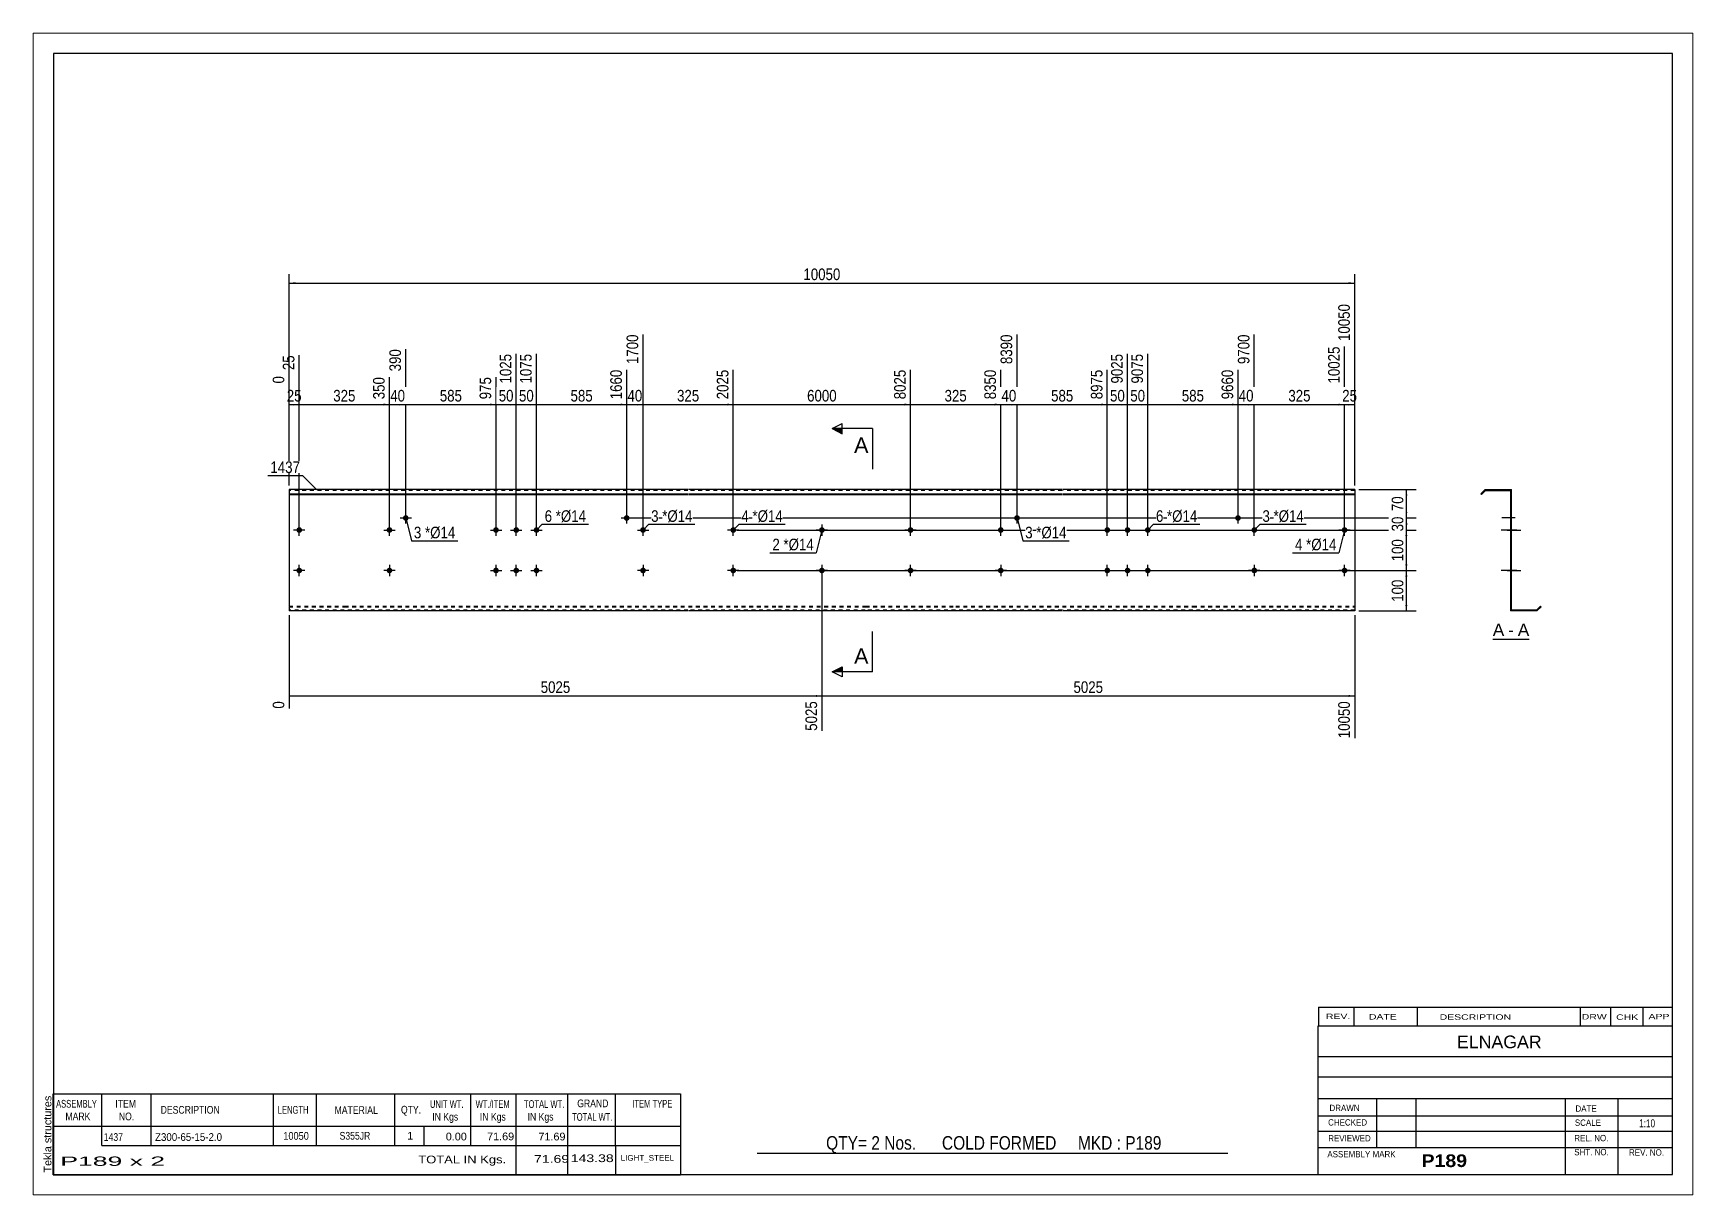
# Paper-space layout 'Layout1' of a CAD drawing. Header units: millimetres. Extents: x 0 to 410, y 0 to 287.
# The model-space entities are those that its viewports show. They can reach past a viewport. Long polylines and large blocks are cut down to what shows.
import ezdxf

# ---------------------------------------------------------------- set-up
doc = ezdxf.new("R2010")
doc.units = ezdxf.units.MM
doc.linetypes.add('DXK_LINE_DOT1', pattern=[1.8814, 0.9407, -0.9407])
doc.layers.add('Viewport layer', color=7, linetype='Continuous', plot=False)
doc.styles.add('Arial', font='ARIAL.TTF', dxfattribs={"height": 0.2})
doc.styles.add('Arial Bold', font='ARIALBD.TTF', dxfattribs={"height": 0.2})
doc.styles.add('Arial Narrow', font='ARIALN.TTF', dxfattribs={"height": 0.2})

# ---------------------------------------------------------------- blocks, each defined once
blk = doc.blocks.new('Unknown-627190871-2030')
at = {"color": 5, "linetype": 'Continuous'}
for p, q in [((341.77, 122.75), (-58.23, 122.75)), ((-58.23, 122.75), (-58.23, -154.25)), ((341.77, -154.25), (341.77, 122.75)), ((-58.23, -154.25), (341.77, -154.25))]:
    blk.add_line(p, q, dxfattribs=at)
at = {"color": 174, "linetype": 'Continuous', "style": 'Arial'}
blk.add_text('Tekla structures', height=1.9102, rotation=90, dxfattribs=at).set_placement((-58.73, -153.75))
blk = doc.blocks.new('Unknown-627190871-12 - 1242')
at = {"color": 7, "linetype": 'Continuous'}
blk.add_line((297.35, -21.95), (306.38, -21.95), dxfattribs=at)
at = {"color": 0, "linetype": 'Continuous'}
blk.add_wipeout([(300.19, -21.2), (300.19, -18), (297.35, -18), (297.35, -21.2)], dxfattribs=at)
blk.add_wipeout([(302.57, -21.2), (302.57, -18), (301.15, -18), (301.15, -21.2)], dxfattribs=at)
at = {"color": 96, "linetype": 'Continuous', "style": 'Arial'}
blk.add_text('A', height=3.06, dxfattribs=at).set_placement((297.35, -21.2))
at = {"color": 0, "linetype": 'Continuous'}
blk.add_wipeout([(306.38, -21.2), (306.38, -18), (303.53, -18), (303.53, -21.2)], dxfattribs=at)
at = {"color": 96, "linetype": 'Continuous', "style": 'Arial'}
for s, p in [('-', (301.15, -21.2)), ('A', (303.53, -21.2))]:
    blk.add_text(s, height=3.06, dxfattribs=at).set_placement(p)
blk = doc.blocks.new('Bolt-627190871-1223 - 1203')
at = {"linetype": 'Continuous'}
blk.add_hatch(color=3, dxfattribs=at).paths.add_polyline_path([(28.12, 7.97, -1), (29.52, 7.97, -1)])
at = {"color": 3, "linetype": 'Continuous'}
for p, q in [((28.82, 6.57), (28.82, 9.37)), ((27.42, 7.97), (30.22, 7.97))]:
    blk.add_line(p, q, dxfattribs=at)
blk = doc.blocks.new('Part-627190871-1218 - 1203')
at = {"color": 2, "linetype": 'Continuous'}
for p, q in [((0, 15), (0, -15)), ((13.6, 15), (0, 15)), ((0, 13.94), (13.6, 13.94)), ((0, 13.8), (13.6, 13.8)), ((39.91, 15), (13.7, 15)), ((13.7, 13.94), (39.91, 13.94)), ((13.7, 13.8), (39.91, 13.8)), ((72.21, 15), (40.01, 15)), ((40.01, 13.94), (72.21, 13.94)), ((40.01, 13.8), (72.21, 13.8)), ((98.52, 15), (72.31, 15)), ((72.31, 13.94), (98.52, 13.94)), ((72.31, 13.8), (98.52, 13.8)), ((120.82, 15), (98.62, 15)), ((98.62, 13.94), (120.82, 13.94)), ((98.62, 13.8), (120.82, 13.8)), ((142.32, 15), (120.92, 15)), ((120.92, 13.94), (142.32, 13.94)), ((120.92, 13.8), (142.32, 13.8)), ((164.61, 15), (142.42, 15)), ((142.42, 13.94), (164.61, 13.94)), ((142.42, 13.8), (164.61, 13.8)), ((190.93, 15), (164.71, 15)), ((164.71, 13.94), (190.93, 13.94)), ((164.71, 13.8), (190.93, 13.8)), ((223.22, 15), (191.03, 15)), ((191.03, 13.94), (223.22, 13.94)), ((191.03, 13.8), (223.22, 13.8)), ((249.54, 15), (223.32, 15)), ((223.32, 13.94), (249.54, 13.94)), ((223.32, 13.8), (249.54, 13.8)), ((263.24, 15), (249.64, 15)), ((249.64, 13.94), (263.24, 13.94)), ((249.64, 13.8), (263.24, 13.8)), ((263.24, 15), (263.24, -15)), ((13.6, -15), (0, -15)), ((39.91, -15), (13.7, -15)), ((72.21, -15), (40.01, -15)), ((98.52, -15), (72.31, -15)), ((120.82, -15), (98.62, -15)), ((142.32, -15), (120.92, -15)), ((164.61, -15), (142.42, -15)), ((190.93, -15), (164.71, -15)), ((223.22, -15), (191.03, -15)), ((249.54, -15), (223.32, -15)), ((263.24, -15), (249.64, -15))]:
    blk.add_line(p, q, dxfattribs=at)
at = {"color": 7, "linetype": 'DXK_LINE_DOT1'}
for p, q in [((13.6, 14.8), (0, 14.8)), ((39.91, 14.8), (13.7, 14.8)), ((72.21, 14.8), (40.01, 14.8)), ((98.52, 14.8), (72.31, 14.8)), ((120.82, 14.8), (98.62, 14.8)), ((142.32, 14.8), (120.92, 14.8)), ((164.61, 14.8), (142.42, 14.8)), ((190.93, 14.8), (164.71, 14.8)), ((223.22, 14.8), (191.03, 14.8)), ((249.54, 14.8), (223.32, 14.8)), ((263.24, 14.8), (249.64, 14.8)), ((0, -13.8), (13.6, -13.8)), ((0, -13.94), (13.6, -13.94)), ((13.6, -14.8), (0, -14.8)), ((13.7, -13.8), (39.91, -13.8)), ((13.7, -13.94), (39.91, -13.94)), ((39.91, -14.8), (13.7, -14.8)), ((40.01, -13.8), (72.21, -13.8)), ((40.01, -13.94), (72.21, -13.94)), ((72.21, -14.8), (40.01, -14.8)), ((72.31, -13.8), (98.52, -13.8)), ((72.31, -13.94), (98.52, -13.94)), ((98.52, -14.8), (72.31, -14.8)), ((98.62, -13.8), (120.82, -13.8)), ((98.62, -13.94), (120.82, -13.94)), ((120.82, -14.8), (98.62, -14.8)), ((120.92, -13.8), (142.32, -13.8)), ((120.92, -13.94), (142.32, -13.94)), ((142.32, -14.8), (120.92, -14.8)), ((142.42, -13.8), (164.61, -13.8)), ((142.42, -13.94), (164.61, -13.94)), ((164.61, -14.8), (142.42, -14.8)), ((164.71, -13.8), (190.93, -13.8)), ((164.71, -13.94), (190.93, -13.94)), ((190.93, -14.8), (164.71, -14.8)), ((191.03, -13.8), (223.22, -13.8)), ((191.03, -13.94), (223.22, -13.94)), ((223.22, -14.8), (191.03, -14.8)), ((223.32, -13.8), (249.54, -13.8)), ((223.32, -13.94), (249.54, -13.94)), ((249.54, -14.8), (223.32, -14.8)), ((249.64, -13.8), (263.24, -13.8)), ((249.64, -13.94), (263.24, -13.94)), ((263.24, -14.8), (249.64, -14.8))]:
    blk.add_line(p, q, dxfattribs=at)
blk = doc.blocks.new('Bolt-627190871-1219 - 1203')
at = {"linetype": 'Continuous'}
blk.add_hatch(color=3, dxfattribs=at).paths.add_polyline_path([(179.13, 7.97, -1), (180.53, 7.97, -1)])
at = {"color": 3, "linetype": 'Continuous'}
for p, q in [((179.83, 6.57), (179.83, 9.37)), ((178.43, 7.97), (181.23, 7.97))]:
    blk.add_line(p, q, dxfattribs=at)
blk = doc.blocks.new('Bolt-627190871-1220 - 1203')
at = {"linetype": 'Continuous'}
blk.add_hatch(color=3, dxfattribs=at).paths.add_polyline_path([(233.72, 7.97, -1), (235.12, 7.97, -1)])
at = {"color": 3, "linetype": 'Continuous'}
for p, q in [((234.42, 6.57), (234.42, 9.37)), ((233.02, 7.97), (235.82, 7.97))]:
    blk.add_line(p, q, dxfattribs=at)
blk = doc.blocks.new('Bolt-627190871-1221 - 1203')
at = {"linetype": 'Continuous'}
blk.add_hatch(color=3, dxfattribs=at).paths.add_polyline_path([(176.51, -5, -1), (175.11, -5, -1)])
at = {"color": 3, "linetype": 'Continuous'}
for p, q in [((175.81, -3.6), (175.81, -6.4)), ((177.21, -5), (174.41, -5))]:
    blk.add_line(p, q, dxfattribs=at)
blk = doc.blocks.new('Bolt-627190871-1222 - 1203')
at = {"linetype": 'Continuous'}
for points in [[(201.43, 5, -1), (202.83, 5, -1)], [(206.43, 5, -1), (207.83, 5, -1)], [(211.43, 5, -1), (212.83, 5, -1)], [(201.43, -5, -1), (202.83, -5, -1)], [(206.43, -5, -1), (207.83, -5, -1)], [(211.43, -5, -1), (212.83, -5, -1)]]:
    blk.add_hatch(color=3, dxfattribs=at).paths.add_polyline_path(points)
at = {"color": 3, "linetype": 'Continuous'}
for p, q in [((200.73, 5), (203.53, 5)), ((202.13, 3.6), (202.13, 6.4)), ((205.73, 5), (208.53, 5)), ((207.13, 3.6), (207.13, 6.4)), ((210.73, 5), (213.53, 5)), ((212.13, 3.6), (212.13, 6.4)), ((202.13, -6.4), (202.13, -3.6)), ((207.13, -6.4), (207.13, -3.6)), ((212.13, -6.4), (212.13, -3.6)), ((200.73, -5), (203.53, -5)), ((205.73, -5), (208.53, -5)), ((210.73, -5), (213.53, -5))]:
    blk.add_line(p, q, dxfattribs=at)
blk = doc.blocks.new('Bolt-627190871-1224 - 1203')
at = {"linetype": 'Continuous'}
blk.add_hatch(color=3, dxfattribs=at).paths.add_polyline_path([(82.7, 7.97, -1), (84.1, 7.97, -1)])
at = {"color": 3, "linetype": 'Continuous'}
for p, q in [((83.4, 6.57), (83.4, 9.37)), ((82, 7.97), (84.8, 7.97))]:
    blk.add_line(p, q, dxfattribs=at)
blk = doc.blocks.new('Bolt-627190871-1225 - 1203')
at = {"linetype": 'Continuous'}
for points in [[(50.41, 5, -1), (51.81, 5, -1)], [(55.41, 5, -1), (56.81, 5, -1)], [(60.41, 5, -1), (61.81, 5, -1)], [(50.41, -5, -1), (51.81, -5, -1)], [(55.41, -5, -1), (56.81, -5, -1)], [(60.41, -5, -1), (61.81, -5, -1)]]:
    blk.add_hatch(color=3, dxfattribs=at).paths.add_polyline_path(points)
at = {"color": 3, "linetype": 'Continuous'}
for p, q in [((49.71, 5), (52.51, 5)), ((51.11, 3.6), (51.11, 6.4)), ((54.71, 5), (57.51, 5)), ((56.11, 3.6), (56.11, 6.4)), ((59.71, 5), (62.51, 5)), ((61.11, 3.6), (61.11, 6.4)), ((51.11, -6.4), (51.11, -3.6)), ((56.11, -6.4), (56.11, -3.6)), ((61.11, -6.4), (61.11, -3.6)), ((49.71, -5), (52.51, -5)), ((54.71, -5), (57.51, -5)), ((59.71, -5), (62.51, -5))]:
    blk.add_line(p, q, dxfattribs=at)
blk = doc.blocks.new('Bolt-627190871-1226 - 1203')
at = {"linetype": 'Continuous'}
blk.add_hatch(color=3, dxfattribs=at).paths.add_polyline_path([(25.49, -5, -1), (24.09, -5, -1)])
at = {"color": 3, "linetype": 'Continuous'}
for p, q in [((24.79, -3.6), (24.79, -6.4)), ((26.19, -5), (23.39, -5))]:
    blk.add_line(p, q, dxfattribs=at)
blk = doc.blocks.new('Bolt-627190871-1227 - 1203')
at = {"linetype": 'Continuous'}
for points in [[(132.32, 5, -1), (130.92, 5, -1)], [(132.32, -5, -1), (130.92, -5, -1)]]:
    blk.add_hatch(color=3, dxfattribs=at).paths.add_polyline_path(points)
at = {"color": 3, "linetype": 'Continuous'}
for p, q in [((133.02, 5), (130.22, 5)), ((131.62, 6.4), (131.62, 3.6)), ((131.62, -3.6), (131.62, -6.4)), ((133.02, -5), (130.22, -5))]:
    blk.add_line(p, q, dxfattribs=at)
blk = doc.blocks.new('Bolt-627190871-1228 - 1203')
at = {"linetype": 'Continuous'}
blk.add_hatch(color=3, dxfattribs=at).paths.add_polyline_path([(175.11, 5, -1), (176.51, 5, -1)])
at = {"color": 3, "linetype": 'Continuous'}
for p, q in [((174.41, 5), (177.21, 5)), ((175.81, 3.6), (175.81, 6.4))]:
    blk.add_line(p, q, dxfattribs=at)
blk = doc.blocks.new('Bolt-627190871-1229 - 1203')
at = {"linetype": 'Continuous'}
blk.add_hatch(color=3, dxfattribs=at).paths.add_polyline_path([(24.09, 5, -1), (25.49, 5, -1)])
at = {"color": 3, "linetype": 'Continuous'}
for p, q in [((23.39, 5), (26.19, 5)), ((24.79, 3.6), (24.79, 6.4))]:
    blk.add_line(p, q, dxfattribs=at)
blk = doc.blocks.new('Bolt-627190871-1230 - 1203')
at = {"linetype": 'Continuous'}
blk.add_hatch(color=3, dxfattribs=at).paths.add_polyline_path([(86.73, 5, -1), (88.13, 5, -1)])
at = {"color": 3, "linetype": 'Continuous'}
for p, q in [((86.03, 5), (88.83, 5)), ((87.43, 3.6), (87.43, 6.4))]:
    blk.add_line(p, q, dxfattribs=at)
blk = doc.blocks.new('Bolt-627190871-1231 - 1203')
at = {"linetype": 'Continuous'}
blk.add_hatch(color=3, dxfattribs=at).paths.add_polyline_path([(88.13, -5, -1), (86.73, -5, -1)])
at = {"color": 3, "linetype": 'Continuous'}
for p, q in [((87.43, -3.6), (87.43, -6.4)), ((88.83, -5), (86.03, -5))]:
    blk.add_line(p, q, dxfattribs=at)
blk = doc.blocks.new('Bolt-627190871-1232 - 1203')
at = {"linetype": 'Continuous'}
for points in [[(1.8, 5, -1), (3.2, 5, -1)], [(109.02, 5, -1), (110.42, 5, -1)]]:
    blk.add_hatch(color=3, dxfattribs=at).paths.add_polyline_path(points)
at = {"color": 3, "linetype": 'Continuous'}
for p, q in [((3.9, 5), (1.1, 5)), ((2.5, 3.6), (2.5, 6.4)), ((111.12, 5), (108.32, 5)), ((109.72, 3.6), (109.72, 6.4))]:
    blk.add_line(p, q, dxfattribs=at)
blk = doc.blocks.new('Bolt-627190871-1233 - 1203')
at = {"linetype": 'Continuous'}
for points in [[(1.8, -5, -1), (3.2, -5, -1)], [(109.02, -5, -1), (110.42, -5, -1)]]:
    blk.add_hatch(color=3, dxfattribs=at).paths.add_polyline_path(points)
at = {"color": 3, "linetype": 'Continuous'}
for p, q in [((2.5, -6.4), (2.5, -3.6)), ((109.72, -6.4), (109.72, -3.6)), ((3.9, -5), (1.1, -5)), ((111.12, -5), (108.32, -5))]:
    blk.add_line(p, q, dxfattribs=at)
blk = doc.blocks.new('Bolt-627190871-1234 - 1203')
at = {"linetype": 'Continuous'}
blk.add_hatch(color=3, dxfattribs=at).paths.add_polyline_path([(237.74, 5, -1), (239.14, 5, -1)])
at = {"color": 3, "linetype": 'Continuous'}
for p, q in [((237.04, 5), (239.84, 5)), ((238.44, 3.6), (238.44, 6.4))]:
    blk.add_line(p, q, dxfattribs=at)
blk = doc.blocks.new('Bolt-627190871-1235 - 1203')
at = {"linetype": 'Continuous'}
blk.add_hatch(color=3, dxfattribs=at).paths.add_polyline_path([(239.14, -5, -1), (237.74, -5, -1)])
at = {"color": 3, "linetype": 'Continuous'}
for p, q in [((238.44, -3.6), (238.44, -6.4)), ((239.84, -5), (237.04, -5))]:
    blk.add_line(p, q, dxfattribs=at)
blk = doc.blocks.new('Bolt-627190871-1236 - 1203')
at = {"linetype": 'Continuous'}
for points in [[(152.82, 5, -1), (154.22, 5, -1)], [(260.04, 5, -1), (261.44, 5, -1)]]:
    blk.add_hatch(color=3, dxfattribs=at).paths.add_polyline_path(points)
at = {"color": 3, "linetype": 'Continuous'}
for p, q in [((154.92, 5), (152.12, 5)), ((153.52, 3.6), (153.52, 6.4)), ((262.14, 5), (259.34, 5)), ((260.74, 3.6), (260.74, 6.4))]:
    blk.add_line(p, q, dxfattribs=at)
blk = doc.blocks.new('Bolt-627190871-1237 - 1203')
at = {"linetype": 'Continuous'}
for points in [[(152.82, -5, -1), (154.22, -5, -1)], [(260.04, -5, -1), (261.44, -5, -1)]]:
    blk.add_hatch(color=3, dxfattribs=at).paths.add_polyline_path(points)
at = {"color": 3, "linetype": 'Continuous'}
for p, q in [((153.52, -6.4), (153.52, -3.6)), ((260.74, -6.4), (260.74, -3.6)), ((154.92, -5), (152.12, -5)), ((262.14, -5), (259.34, -5))]:
    blk.add_line(p, q, dxfattribs=at)
blk = doc.blocks.new('Bolt-627190871-1248 - 1242')
at = {"linetype": 'Continuous'}
for points in [[(301.76, 5.7), (301.76, 4.3), (301.96, 4.3), (301.96, 5.7)], [(301.76, 5.7), (301.76, 4.3), (301.96, 4.3), (301.96, 5.7)], [(301.76, 5.7), (301.76, 4.3), (301.96, 4.3), (301.96, 5.7)], [(301.76, -4.3), (301.76, -5.7), (301.96, -5.7), (301.96, -4.3)], [(301.76, -4.3), (301.76, -5.7), (301.96, -5.7), (301.96, -4.3)], [(301.76, -4.3), (301.76, -5.7), (301.96, -5.7), (301.96, -4.3)]]:
    blk.add_hatch(color=3, dxfattribs=at).paths.add_polyline_path(points)
at = {"color": 3, "linetype": 'Continuous'}
for p, q in [((303.26, 5), (299.46, 5)), ((303.26, 5), (299.46, 5)), ((303.26, 5), (299.46, 5)), ((301.96, 5.7), (301.76, 5.7)), ((301.96, 5.7), (301.76, 5.7)), ((301.96, 5.7), (301.76, 5.7)), ((301.96, 4.3), (301.76, 4.3)), ((301.96, 4.3), (301.76, 4.3)), ((301.96, 4.3), (301.76, 4.3)), ((303.26, -5), (299.46, -5)), ((303.26, -5), (299.46, -5)), ((303.26, -5), (299.46, -5)), ((301.96, -4.3), (301.76, -4.3)), ((301.96, -4.3), (301.76, -4.3)), ((301.96, -4.3), (301.76, -4.3)), ((301.96, -5.7), (301.76, -5.7)), ((301.96, -5.7), (301.76, -5.7)), ((301.96, -5.7), (301.76, -5.7))]:
    blk.add_line(p, q, dxfattribs=at)
blk = doc.blocks.new('Part-627190871-1244 - 1242')
at = {"color": 2, "linetype": 'Continuous'}
for p, q in [((295.46, 15), (294.4, 13.94)), ((294.4, 13.94), (294.54, 13.8)), ((294.54, 13.8), (295.54, 14.8)), ((295.46, 15), (301.96, 15)), ((295.54, 14.8), (301.76, 14.8)), ((301.76, 14.8), (301.76, -15)), ((301.96, -14.8), (301.96, 15)), ((308.26, -15), (301.76, -15)), ((308.18, -14.8), (301.96, -14.8)), ((309.18, -13.8), (308.18, -14.8)), ((308.26, -15), (309.32, -13.94)), ((309.32, -13.94), (309.18, -13.8))]:
    blk.add_line(p, q, dxfattribs=at)
blk = doc.blocks.new('Bolt-627190871-1245 - 1242')
at = {"linetype": 'Continuous'}
blk.add_hatch(color=3, dxfattribs=at).paths.add_polyline_path([(301.76, 8.67), (301.76, 7.27), (301.96, 7.27), (301.96, 8.67)])
at = {"color": 3, "linetype": 'Continuous'}
for p, q in [((301.96, 8.67), (301.76, 8.67)), ((302.9, 7.97), (299.6, 7.97)), ((301.96, 7.27), (301.76, 7.27))]:
    blk.add_line(p, q, dxfattribs=at)
blk = doc.blocks.new('Bolt-627190871-1246 - 1242')
at = {"linetype": 'Continuous'}
blk.add_hatch(color=3, dxfattribs=at).paths.add_polyline_path([(301.76, 8.67), (301.76, 7.27), (301.96, 7.27), (301.96, 8.67)])
at = {"color": 3, "linetype": 'Continuous'}
for p, q in [((301.96, 8.67), (301.76, 8.67)), ((302.9, 7.97), (299.6, 7.97)), ((301.96, 7.27), (301.76, 7.27))]:
    blk.add_line(p, q, dxfattribs=at)
blk = doc.blocks.new('Bolt-627190871-1247 - 1242')
at = {"linetype": 'Continuous'}
blk.add_hatch(color=3, dxfattribs=at).paths.add_polyline_path([(301.96, -5.7), (301.96, -4.3), (301.76, -4.3), (301.76, -5.7)])
at = {"color": 3, "linetype": 'Continuous'}
for p, q in [((301.96, -4.3), (301.76, -4.3)), ((302.76, -5), (301.76, -5)), ((301.96, -5.7), (301.76, -5.7))]:
    blk.add_line(p, q, dxfattribs=at)
blk = doc.blocks.new('Bolt-627190871-1249 - 1242')
at = {"linetype": 'Continuous'}
blk.add_hatch(color=3, dxfattribs=at).paths.add_polyline_path([(301.76, 8.67), (301.76, 7.27), (301.96, 7.27), (301.96, 8.67)])
at = {"color": 3, "linetype": 'Continuous'}
for p, q in [((301.96, 8.67), (301.76, 8.67)), ((302.91, 7.97), (299.61, 7.97)), ((301.96, 7.27), (301.76, 7.27))]:
    blk.add_line(p, q, dxfattribs=at)
blk = doc.blocks.new('Bolt-627190871-1250 - 1242')
at = {"linetype": 'Continuous'}
blk.add_hatch(color=3, dxfattribs=at).paths.add_polyline_path([(301.76, 8.67), (301.76, 7.27), (301.96, 7.27), (301.96, 8.67)])
at = {"color": 3, "linetype": 'Continuous'}
for p, q in [((301.96, 8.67), (301.76, 8.67)), ((302.91, 7.97), (299.61, 7.97)), ((301.96, 7.27), (301.76, 7.27))]:
    blk.add_line(p, q, dxfattribs=at)
blk = doc.blocks.new('Bolt-627190871-1251 - 1242')
at = {"linetype": 'Continuous'}
for points in [[(301.76, 5.7), (301.76, 4.3), (301.96, 4.3), (301.96, 5.7)], [(301.76, 5.7), (301.76, 4.3), (301.96, 4.3), (301.96, 5.7)], [(301.76, 5.7), (301.76, 4.3), (301.96, 4.3), (301.96, 5.7)], [(301.76, -4.3), (301.76, -5.7), (301.96, -5.7), (301.96, -4.3)], [(301.76, -4.3), (301.76, -5.7), (301.96, -5.7), (301.96, -4.3)], [(301.76, -4.3), (301.76, -5.7), (301.96, -5.7), (301.96, -4.3)]]:
    blk.add_hatch(color=3, dxfattribs=at).paths.add_polyline_path(points)
at = {"color": 3, "linetype": 'Continuous'}
for p, q in [((303.29, 5), (299.49, 5)), ((303.29, 5), (299.49, 5)), ((303.29, 5), (299.49, 5)), ((301.96, 5.7), (301.76, 5.7)), ((301.96, 5.7), (301.76, 5.7)), ((301.96, 5.7), (301.76, 5.7)), ((301.96, 4.3), (301.76, 4.3)), ((301.96, 4.3), (301.76, 4.3)), ((301.96, 4.3), (301.76, 4.3)), ((303.29, -5), (299.49, -5)), ((303.29, -5), (299.49, -5)), ((303.29, -5), (299.49, -5)), ((301.96, -4.3), (301.76, -4.3)), ((301.96, -4.3), (301.76, -4.3)), ((301.96, -4.3), (301.76, -4.3)), ((301.96, -5.7), (301.76, -5.7)), ((301.96, -5.7), (301.76, -5.7)), ((301.96, -5.7), (301.76, -5.7))]:
    blk.add_line(p, q, dxfattribs=at)
blk = doc.blocks.new('Bolt-627190871-1252 - 1242')
at = {"linetype": 'Continuous'}
blk.add_hatch(color=3, dxfattribs=at).paths.add_polyline_path([(301.96, -5.7), (301.96, -4.3), (301.76, -4.3), (301.76, -5.7)])
at = {"color": 3, "linetype": 'Continuous'}
for p, q in [((302.79, -5), (301.74, -5)), ((301.96, -4.3), (301.76, -4.3)), ((301.96, -5.7), (301.76, -5.7))]:
    blk.add_line(p, q, dxfattribs=at)
blk = doc.blocks.new('Bolt-627190871-1253 - 1242')
at = {"linetype": 'Continuous'}
for points in [[(301.96, 4.3), (301.96, 5.7), (301.76, 5.7), (301.76, 4.3)], [(301.96, -5.7), (301.96, -4.3), (301.76, -4.3), (301.76, -5.7)]]:
    blk.add_hatch(color=3, dxfattribs=at).paths.add_polyline_path(points)
at = {"color": 3, "linetype": 'Continuous'}
for p, q in [((301.96, 5), (299.76, 5)), ((301.96, 5.7), (301.76, 5.7)), ((301.96, 4.3), (301.76, 4.3)), ((301.96, -5), (299.76, -5)), ((301.96, -4.3), (301.76, -4.3)), ((301.96, -5.7), (301.76, -5.7))]:
    blk.add_line(p, q, dxfattribs=at)
blk = doc.blocks.new('Bolt-627190871-1254 - 1242')
at = {"linetype": 'Continuous'}
blk.add_hatch(color=3, dxfattribs=at).paths.add_polyline_path([(301.76, 5.7), (301.76, 4.3), (301.96, 4.3), (301.96, 5.7)])
at = {"color": 3, "linetype": 'Continuous'}
for p, q in [((302.9, 5), (299.6, 5)), ((301.96, 5.7), (301.76, 5.7)), ((301.96, 4.3), (301.76, 4.3))]:
    blk.add_line(p, q, dxfattribs=at)
blk = doc.blocks.new('Bolt-627190871-1255 - 1242')
at = {"linetype": 'Continuous'}
blk.add_hatch(color=3, dxfattribs=at).paths.add_polyline_path([(301.76, 5.7), (301.76, 4.3), (301.96, 4.3), (301.96, 5.7)])
at = {"color": 3, "linetype": 'Continuous'}
for p, q in [((302.91, 5), (299.61, 5)), ((301.96, 5.7), (301.76, 5.7)), ((301.96, 4.3), (301.76, 4.3))]:
    blk.add_line(p, q, dxfattribs=at)
blk = doc.blocks.new('Bolt-627190871-1256 - 1242')
at = {"linetype": 'Continuous'}
blk.add_hatch(color=3, dxfattribs=at).paths.add_polyline_path([(301.76, 5.7), (301.76, 4.3), (301.96, 4.3), (301.96, 5.7)])
at = {"color": 3, "linetype": 'Continuous'}
for p, q in [((302.91, 5), (299.61, 5)), ((301.96, 5.7), (301.76, 5.7)), ((301.96, 4.3), (301.76, 4.3))]:
    blk.add_line(p, q, dxfattribs=at)
blk = doc.blocks.new('Bolt-627190871-1257 - 1242')
at = {"linetype": 'Continuous'}
blk.add_hatch(color=3, dxfattribs=at).paths.add_polyline_path([(301.96, -5.7), (301.96, -4.3), (301.76, -4.3), (301.76, -5.7)])
at = {"color": 3, "linetype": 'Continuous'}
for p, q in [((302.79, -5), (301.74, -5)), ((301.96, -4.3), (301.76, -4.3)), ((301.96, -5.7), (301.76, -5.7))]:
    blk.add_line(p, q, dxfattribs=at)
blk = doc.blocks.new('Bolt-627190871-1258 - 1242')
at = {"linetype": 'Continuous'}
blk.add_hatch(color=3, dxfattribs=at).paths.add_polyline_path([(301.76, 5.7), (301.76, 4.3), (301.96, 4.3), (301.96, 5.7)])
blk.add_hatch(color=3, dxfattribs=at).paths.add_polyline_path([(301.76, 5.7), (301.76, 4.3), (301.96, 4.3), (301.96, 5.7)])
at = {"color": 3, "linetype": 'Continuous'}
for p, q in [((300.94, 5), (304.24, 5)), ((300.94, 5), (304.24, 5)), ((301.76, 5.7), (301.96, 5.7)), ((301.76, 5.7), (301.96, 5.7)), ((301.76, 4.3), (301.96, 4.3)), ((301.76, 4.3), (301.96, 4.3))]:
    blk.add_line(p, q, dxfattribs=at)
blk = doc.blocks.new('Bolt-627190871-1259 - 1242')
at = {"linetype": 'Continuous'}
blk.add_hatch(color=3, dxfattribs=at).paths.add_polyline_path([(301.76, -4.3), (301.76, -5.7), (301.96, -5.7), (301.96, -4.3)])
blk.add_hatch(color=3, dxfattribs=at).paths.add_polyline_path([(301.76, -4.3), (301.76, -5.7), (301.96, -5.7), (301.96, -4.3)])
at = {"color": 3, "linetype": 'Continuous'}
for p, q in [((300.94, -5), (304.24, -5)), ((300.94, -5), (304.24, -5)), ((301.76, -4.3), (301.96, -4.3)), ((301.76, -4.3), (301.96, -4.3)), ((301.76, -5.7), (301.96, -5.7)), ((301.76, -5.7), (301.96, -5.7))]:
    blk.add_line(p, q, dxfattribs=at)
blk = doc.blocks.new('Bolt-627190871-1260 - 1242')
at = {"linetype": 'Continuous'}
blk.add_hatch(color=3, dxfattribs=at).paths.add_polyline_path([(301.76, 5.7), (301.76, 4.3), (301.96, 4.3), (301.96, 5.7)])
at = {"color": 3, "linetype": 'Continuous'}
for p, q in [((302.9, 5), (299.6, 5)), ((301.96, 5.7), (301.76, 5.7)), ((301.96, 4.3), (301.76, 4.3))]:
    blk.add_line(p, q, dxfattribs=at)
blk = doc.blocks.new('Bolt-627190871-1261 - 1242')
at = {"linetype": 'Continuous'}
blk.add_hatch(color=3, dxfattribs=at).paths.add_polyline_path([(301.96, -5.7), (301.96, -4.3), (301.76, -4.3), (301.76, -5.7)])
at = {"color": 3, "linetype": 'Continuous'}
for p, q in [((301.96, -4.3), (301.76, -4.3)), ((302.76, -5), (301.76, -5)), ((301.96, -5.7), (301.76, -5.7))]:
    blk.add_line(p, q, dxfattribs=at)
blk = doc.blocks.new('Bolt-627190871-1262 - 1242')
at = {"linetype": 'Continuous'}
blk.add_hatch(color=3, dxfattribs=at).paths.add_polyline_path([(301.76, 5.7), (301.76, 4.3), (301.96, 4.3), (301.96, 5.7)])
blk.add_hatch(color=3, dxfattribs=at).paths.add_polyline_path([(301.76, 5.7), (301.76, 4.3), (301.96, 4.3), (301.96, 5.7)])
at = {"color": 3, "linetype": 'Continuous'}
for p, q in [((300.96, 5), (304.26, 5)), ((300.96, 5), (304.26, 5)), ((301.76, 5.7), (301.96, 5.7)), ((301.76, 5.7), (301.96, 5.7)), ((301.76, 4.3), (301.96, 4.3)), ((301.76, 4.3), (301.96, 4.3))]:
    blk.add_line(p, q, dxfattribs=at)
blk = doc.blocks.new('Bolt-627190871-1263 - 1242')
at = {"linetype": 'Continuous'}
blk.add_hatch(color=3, dxfattribs=at).paths.add_polyline_path([(301.76, -4.3), (301.76, -5.7), (301.96, -5.7), (301.96, -4.3)])
blk.add_hatch(color=3, dxfattribs=at).paths.add_polyline_path([(301.76, -4.3), (301.76, -5.7), (301.96, -5.7), (301.96, -4.3)])
at = {"color": 3, "linetype": 'Continuous'}
for p, q in [((300.96, -5), (304.26, -5)), ((300.96, -5), (304.26, -5)), ((301.76, -4.3), (301.96, -4.3)), ((301.76, -4.3), (301.96, -4.3)), ((301.76, -5.7), (301.96, -5.7)), ((301.76, -5.7), (301.96, -5.7))]:
    blk.add_line(p, q, dxfattribs=at)
blk = doc.blocks.new('StraightDimension-627190871-1279 - 1203')
at = {"linetype": 'Continuous'}
blk.add_hatch(color=7, dxfattribs=at).paths.add_polyline_path([(259.24, 36.25), (260.74, 36), (259.24, 35.75)])
at = {"color": 7, "linetype": 'Continuous'}
for p, q in [((238.44, 6), (238.44, 53.31)), ((260.74, 6), (260.74, 50.34)), ((238.44, 36), (260.74, 36))]:
    blk.add_line(p, q, dxfattribs=at)
at = {"color": 0, "linetype": 'Continuous'}
blk.add_wipeout([(260.14, 50.94), (255.94, 50.94), (255.94, 40.6), (260.14, 40.6)], dxfattribs=at)
at = {"color": 0}
blk.add_wipeout([(252.93, 36.15), (252.93, 40.35), (246.25, 40.35), (246.25, 36.15)], dxfattribs=at)
at = {"color": 3, "linetype": 'Continuous', "style": 'Arial Narrow'}
blk.add_text('10025', height=2.863, rotation=90.0002, dxfattribs=at).set_placement((259.54, 41.2))
at = {"color": 3, "style": 'Arial Narrow'}
blk.add_text('325', height=2.863, dxfattribs=at).set_placement((246.85, 36.75))
blk = doc.blocks.new('StraightDimension-627190871-1289 - 1203')
at = {"linetype": 'Continuous'}
blk.add_hatch(color=7, dxfattribs=at).paths.add_polyline_path([(85.93, 36.25), (87.43, 36), (85.93, 35.75)])
at = {"color": 7, "linetype": 'Continuous'}
for p, q in [((87.43, 6), (87.43, 53.31)), ((83.4, 8.97), (83.4, 44.61)), ((83.4, 36), (87.43, 36))]:
    blk.add_line(p, q, dxfattribs=at)
at = {"color": 0, "linetype": 'Continuous'}
blk.add_wipeout([(86.83, 53.91), (82.63, 53.91), (82.63, 45.4), (86.83, 45.4)], dxfattribs=at)
at = {"color": 0}
blk.add_wipeout([(87.84, 36.15), (87.84, 40.35), (82.99, 40.35), (82.99, 36.15)], dxfattribs=at)
at = {"color": 3, "linetype": 'Continuous', "style": 'Arial Narrow'}
blk.add_text('1700', height=2.863, rotation=90.0002, dxfattribs=at).set_placement((86.23, 46))
at = {"color": 3, "style": 'Arial Narrow'}
blk.add_text('40', height=2.863, dxfattribs=at).set_placement((83.59, 36.75))
blk = doc.blocks.new('StraightDimension-627190871-1284 - 1203')
at = {"linetype": 'Continuous'}
blk.add_hatch(color=7, dxfattribs=at).paths.add_polyline_path([(200.63, 36.25), (202.13, 36), (200.63, 35.75)])
at = {"color": 7, "linetype": 'Continuous'}
for p, q in [((179.83, 8.97), (179.83, 53.31)), ((202.13, 6), (202.13, 44.61)), ((179.83, 36), (202.13, 36))]:
    blk.add_line(p, q, dxfattribs=at)
at = {"color": 0, "linetype": 'Continuous'}
blk.add_wipeout([(201.53, 45.21), (197.33, 45.21), (197.33, 36.7), (201.53, 36.7)], dxfattribs=at)
at = {"color": 0}
blk.add_wipeout([(194.32, 36.15), (194.32, 40.35), (187.64, 40.35), (187.64, 36.15)], dxfattribs=at)
at = {"color": 3, "linetype": 'Continuous', "style": 'Arial Narrow'}
blk.add_text('8975', height=2.863, rotation=90.0002, dxfattribs=at).set_placement((200.93, 37.3))
at = {"color": 3, "style": 'Arial Narrow'}
blk.add_text('585', height=2.863, dxfattribs=at).set_placement((188.24, 36.75))
blk = doc.blocks.new('StraightDimension-627190871-1283 - 1203')
at = {"linetype": 'Continuous'}
blk.add_hatch(color=7, dxfattribs=at).paths.add_polyline_path([(205.63, 36.25), (207.13, 36), (205.63, 35.75)])
at = {"color": 7, "linetype": 'Continuous'}
for p, q in [((207.13, 6), (207.13, 48.51)), ((202.13, 6), (202.13, 44.61)), ((202.13, 36), (207.13, 36))]:
    blk.add_line(p, q, dxfattribs=at)
at = {"color": 0}
blk.add_wipeout([(207.05, 36.15), (207.05, 40.35), (202.2, 40.35), (202.2, 36.15)], dxfattribs=at)
at = {"color": 0, "linetype": 'Continuous'}
blk.add_wipeout([(206.53, 49.11), (202.33, 49.11), (202.33, 40.6), (206.53, 40.6)], dxfattribs=at)
at = {"color": 3, "linetype": 'Continuous', "style": 'Arial Narrow'}
blk.add_text('9025', height=2.863, rotation=90.0002, dxfattribs=at).set_placement((205.93, 41.2))
at = {"color": 3, "style": 'Arial Narrow'}
blk.add_text('50', height=2.863, dxfattribs=at).set_placement((202.8, 36.75))
blk = doc.blocks.new('StraightDimension-627190871-1293 - 1203')
at = {"linetype": 'Continuous'}
blk.add_hatch(color=7, dxfattribs=at).paths.add_polyline_path([(49.61, 36.25), (51.11, 36), (49.61, 35.75)])
at = {"color": 7, "linetype": 'Continuous'}
for p, q in [((28.82, 8.97), (28.82, 49.68)), ((51.11, 6), (51.11, 42.78)), ((28.82, 36), (51.11, 36))]:
    blk.add_line(p, q, dxfattribs=at)
at = {"color": 0, "linetype": 'Continuous'}
blk.add_wipeout([(50.51, 43.38), (46.31, 43.38), (46.31, 36.7), (50.51, 36.7)], dxfattribs=at)
at = {"color": 0}
blk.add_wipeout([(43.31, 36.15), (43.31, 40.35), (36.62, 40.35), (36.62, 36.15)], dxfattribs=at)
at = {"color": 3, "linetype": 'Continuous', "style": 'Arial Narrow'}
blk.add_text('975', height=2.863, rotation=90.0002, dxfattribs=at).set_placement((49.91, 37.3))
at = {"color": 3, "style": 'Arial Narrow'}
blk.add_text('585', height=2.863, dxfattribs=at).set_placement((37.22, 36.75))
blk = doc.blocks.new('StraightDimension-627190871-1282 - 1203')
at = {"linetype": 'Continuous'}
blk.add_hatch(color=7, dxfattribs=at).paths.add_polyline_path([(210.63, 36.25), (212.13, 36), (210.63, 35.75)])
at = {"color": 7, "linetype": 'Continuous'}
for p, q in [((207.13, 6), (207.13, 48.51)), ((212.13, 6), (212.13, 48.51)), ((207.13, 36), (212.13, 36))]:
    blk.add_line(p, q, dxfattribs=at)
at = {"color": 0}
blk.add_wipeout([(212.05, 36.15), (212.05, 40.35), (207.2, 40.35), (207.2, 36.15)], dxfattribs=at)
at = {"color": 0, "linetype": 'Continuous'}
blk.add_wipeout([(211.53, 49.11), (207.33, 49.11), (207.33, 40.6), (211.53, 40.6)], dxfattribs=at)
at = {"color": 3, "linetype": 'Continuous', "style": 'Arial Narrow'}
blk.add_text('9075', height=2.863, rotation=90.0002, dxfattribs=at).set_placement((210.93, 41.2))
at = {"color": 3, "style": 'Arial Narrow'}
blk.add_text('50', height=2.863, dxfattribs=at).set_placement((207.8, 36.75))
blk = doc.blocks.new('StraightDimension-627190871-1292 - 1203')
at = {"linetype": 'Continuous'}
blk.add_hatch(color=7, dxfattribs=at).paths.add_polyline_path([(54.61, 36.25), (56.11, 36), (54.61, 35.75)])
at = {"color": 7, "linetype": 'Continuous'}
for p, q in [((56.11, 6), (56.11, 48.51)), ((51.11, 6), (51.11, 42.78)), ((51.11, 36), (56.11, 36))]:
    blk.add_line(p, q, dxfattribs=at)
at = {"color": 0}
blk.add_wipeout([(56.04, 36.15), (56.04, 40.35), (51.18, 40.35), (51.18, 36.15)], dxfattribs=at)
at = {"color": 0, "linetype": 'Continuous'}
blk.add_wipeout([(55.51, 49.11), (51.31, 49.11), (51.31, 40.6), (55.51, 40.6)], dxfattribs=at)
at = {"color": 3, "linetype": 'Continuous', "style": 'Arial Narrow'}
blk.add_text('1025', height=2.863, rotation=90.0002, dxfattribs=at).set_placement((54.91, 41.2))
at = {"color": 3, "style": 'Arial Narrow'}
blk.add_text('50', height=2.863, dxfattribs=at).set_placement((51.78, 36.75))
blk = doc.blocks.new('StraightDimension-627190871-1291 - 1203')
at = {"linetype": 'Continuous'}
blk.add_hatch(color=7, dxfattribs=at).paths.add_polyline_path([(59.61, 36.25), (61.11, 36), (59.61, 35.75)])
at = {"color": 7, "linetype": 'Continuous'}
for p, q in [((56.11, 6), (56.11, 48.51)), ((61.11, 6), (61.11, 48.51)), ((56.11, 36), (61.11, 36))]:
    blk.add_line(p, q, dxfattribs=at)
at = {"color": 0}
blk.add_wipeout([(61.04, 36.15), (61.04, 40.35), (56.18, 40.35), (56.18, 36.15)], dxfattribs=at)
at = {"color": 0, "linetype": 'Continuous'}
blk.add_wipeout([(60.51, 49.11), (56.31, 49.11), (56.31, 40.6), (60.51, 40.6)], dxfattribs=at)
at = {"color": 3, "linetype": 'Continuous', "style": 'Arial Narrow'}
blk.add_text('1075', height=2.863, rotation=90.0002, dxfattribs=at).set_placement((59.91, 41.2))
at = {"color": 3, "style": 'Arial Narrow'}
blk.add_text('50', height=2.863, dxfattribs=at).set_placement((56.78, 36.75))
blk = doc.blocks.new('StraightDimension-627190871-1286 - 1203')
at = {"linetype": 'Continuous'}
blk.add_hatch(color=7, dxfattribs=at).paths.add_polyline_path([(174.31, 36.25), (175.81, 36), (174.31, 35.75)])
at = {"color": 7, "linetype": 'Continuous'}
for p, q in [((153.52, 6), (153.52, 44.61)), ((175.81, 6), (175.81, 44.61)), ((153.52, 36), (175.81, 36))]:
    blk.add_line(p, q, dxfattribs=at)
at = {"color": 0, "linetype": 'Continuous'}
blk.add_wipeout([(175.21, 45.21), (171.01, 45.21), (171.01, 36.7), (175.21, 36.7)], dxfattribs=at)
at = {"color": 0}
blk.add_wipeout([(168.01, 36.15), (168.01, 40.35), (161.32, 40.35), (161.32, 36.15)], dxfattribs=at)
at = {"color": 3, "linetype": 'Continuous', "style": 'Arial Narrow'}
blk.add_text('8350', height=2.863, rotation=90.0002, dxfattribs=at).set_placement((174.61, 37.3))
at = {"color": 3, "style": 'Arial Narrow'}
blk.add_text('325', height=2.863, dxfattribs=at).set_placement((161.92, 36.75))
blk = doc.blocks.new('StraightDimension-627190871-1280 - 1203')
at = {"linetype": 'Continuous'}
blk.add_hatch(color=7, dxfattribs=at).paths.add_polyline_path([(236.94, 36.25), (238.44, 36), (236.94, 35.75)])
at = {"color": 7, "linetype": 'Continuous'}
for p, q in [((238.44, 6), (238.44, 53.31)), ((234.42, 8.97), (234.42, 44.61)), ((234.42, 36), (238.44, 36))]:
    blk.add_line(p, q, dxfattribs=at)
at = {"color": 0, "linetype": 'Continuous'}
blk.add_wipeout([(237.84, 53.91), (233.64, 53.91), (233.64, 45.4), (237.84, 45.4)], dxfattribs=at)
at = {"color": 0}
blk.add_wipeout([(238.86, 36.15), (238.86, 40.35), (234, 40.35), (234, 36.15)], dxfattribs=at)
at = {"color": 3, "linetype": 'Continuous', "style": 'Arial Narrow'}
blk.add_text('9700', height=2.863, rotation=90.0002, dxfattribs=at).set_placement((237.24, 46))
at = {"color": 3, "style": 'Arial Narrow'}
blk.add_text('40', height=2.863, dxfattribs=at).set_placement((234.6, 36.75))
blk = doc.blocks.new('StraightDimension-627190871-1290 - 1203')
at = {"linetype": 'Continuous'}
blk.add_hatch(color=7, dxfattribs=at).paths.add_polyline_path([(81.9, 36.25), (83.4, 36), (81.9, 35.75)])
at = {"color": 7, "linetype": 'Continuous'}
for p, q in [((61.11, 6), (61.11, 48.51)), ((83.4, 8.97), (83.4, 44.61)), ((61.11, 36), (83.4, 36))]:
    blk.add_line(p, q, dxfattribs=at)
at = {"color": 0, "linetype": 'Continuous'}
blk.add_wipeout([(82.8, 45.21), (78.6, 45.21), (78.6, 36.7), (82.8, 36.7)], dxfattribs=at)
at = {"color": 0}
blk.add_wipeout([(75.6, 36.15), (75.6, 40.35), (68.92, 40.35), (68.92, 36.15)], dxfattribs=at)
at = {"color": 3, "linetype": 'Continuous', "style": 'Arial Narrow'}
blk.add_text('1660', height=2.863, rotation=90.0002, dxfattribs=at).set_placement((82.2, 37.3))
at = {"color": 3, "style": 'Arial Narrow'}
blk.add_text('585', height=2.863, dxfattribs=at).set_placement((69.52, 36.75))
blk = doc.blocks.new('StraightDimension-627190871-1294 - 1203')
at = {"linetype": 'Continuous'}
blk.add_hatch(color=7, dxfattribs=at).paths.add_polyline_path([(27.32, 36.25), (28.82, 36), (27.32, 35.75)])
at = {"color": 7, "linetype": 'Continuous'}
for p, q in [((28.82, 8.97), (28.82, 49.68)), ((24.79, 6), (24.79, 42.78)), ((24.79, 36), (28.82, 36))]:
    blk.add_line(p, q, dxfattribs=at)
at = {"color": 0, "linetype": 'Continuous'}
blk.add_wipeout([(28.22, 50.28), (24.02, 50.28), (24.02, 43.6), (28.22, 43.6)], dxfattribs=at)
at = {"color": 0}
blk.add_wipeout([(29.23, 36.15), (29.23, 40.35), (24.38, 40.35), (24.38, 36.15)], dxfattribs=at)
at = {"color": 3, "linetype": 'Continuous', "style": 'Arial Narrow'}
blk.add_text('390', height=2.863, rotation=90.0002, dxfattribs=at).set_placement((27.62, 44.2))
at = {"color": 3, "style": 'Arial Narrow'}
blk.add_text('40', height=2.863, dxfattribs=at).set_placement((24.98, 36.75))
blk = doc.blocks.new('StraightDimension-627190871-1288 - 1203')
at = {"linetype": 'Continuous'}
blk.add_hatch(color=7, dxfattribs=at).paths.add_polyline_path([(108.22, 36.25), (109.72, 36), (108.22, 35.75)])
at = {"color": 7, "linetype": 'Continuous'}
for p, q in [((87.43, 6), (87.43, 53.31)), ((109.72, 6), (109.72, 44.61)), ((87.43, 36), (109.72, 36))]:
    blk.add_line(p, q, dxfattribs=at)
at = {"color": 0, "linetype": 'Continuous'}
blk.add_wipeout([(109.12, 45.21), (104.92, 45.21), (104.92, 36.7), (109.12, 36.7)], dxfattribs=at)
at = {"color": 0}
blk.add_wipeout([(101.92, 36.15), (101.92, 40.35), (95.23, 40.35), (95.23, 36.15)], dxfattribs=at)
at = {"color": 3, "linetype": 'Continuous', "style": 'Arial Narrow'}
blk.add_text('2025', height=2.863, rotation=90.0002, dxfattribs=at).set_placement((108.52, 37.3))
at = {"color": 3, "style": 'Arial Narrow'}
blk.add_text('325', height=2.863, dxfattribs=at).set_placement((95.83, 36.75))
blk = doc.blocks.new('StraightDimension-627190871-1296 - 1203')
at = {"linetype": 'Continuous'}
blk.add_hatch(color=7, dxfattribs=at).paths.add_polyline_path([(1, 36.25), (2.5, 36), (1, 35.75)])
at = {"color": 7, "linetype": 'Continuous'}
for p, q in [((2.5, 6), (2.5, 48.16)), ((0, 16), (0, 43.03)), ((0, 36), (2.5, 36))]:
    blk.add_line(p, q, dxfattribs=at)
at = {"color": 0, "linetype": 'Continuous'}
blk.add_wipeout([(1.9, 48.76), (-2.3, 48.76), (-2.3, 43.9), (1.9, 43.9)], dxfattribs=at)
at = {"color": 0}
blk.add_wipeout([(3.68, 36.15), (3.68, 40.35), (-1.18, 40.35), (-1.18, 36.15)], dxfattribs=at)
at = {"color": 0, "linetype": 'Continuous'}
blk.add_wipeout([(-0.6, 43.63), (-4.8, 43.63), (-4.8, 40.6), (-0.6, 40.6)], dxfattribs=at)
at = {"color": 3, "linetype": 'Continuous', "style": 'Arial Narrow'}
for s, height, p in [('25', 2.863, (1.3, 44.5)), ('0', 2.86, (-1.2, 41.2))]:
    blk.add_text(s, height=height, rotation=90.0002, dxfattribs=at).set_placement(p)
at = {"color": 3, "style": 'Arial Narrow'}
blk.add_text('25', height=2.863, dxfattribs=at).set_placement((-0.58, 36.75))
blk = doc.blocks.new('StraightDimension-627190871-1381 - 1203')
at = {"linetype": 'Continuous'}
for points in [[(275.75, 3.5), (276, 5), (276.25, 3.5)], [(276.25, -3.5), (276, -5), (275.75, -3.5)]]:
    blk.add_hatch(color=7, dxfattribs=at).paths.add_polyline_path(points)
at = {"color": 7, "linetype": 'Continuous'}
for p, q in [((110.72, 5), (278.4, 5)), ((276, -5), (276, 5)), ((110.72, -5), (278.4, -5))]:
    blk.add_line(p, q, dxfattribs=at)
at = {"color": 0}
blk.add_wipeout([(275.85, 3.34), (271.65, 3.34), (271.65, -3.34), (275.85, -3.34)], dxfattribs=at)
at = {"color": 3, "style": 'Arial Narrow'}
blk.add_text('100', height=2.863, rotation=90.0002, dxfattribs=at).set_placement((275.25, -2.74))
blk = doc.blocks.new('StraightDimension-627190871-1285 - 1203')
at = {"linetype": 'Continuous'}
blk.add_hatch(color=7, dxfattribs=at).paths.add_polyline_path([(178.33, 36.25), (179.83, 36), (178.33, 35.75)])
at = {"color": 7, "linetype": 'Continuous'}
for p, q in [((179.83, 8.97), (179.83, 53.31)), ((175.81, 6), (175.81, 44.61)), ((175.81, 36), (179.83, 36))]:
    blk.add_line(p, q, dxfattribs=at)
at = {"color": 0, "linetype": 'Continuous'}
blk.add_wipeout([(179.23, 53.91), (175.03, 53.91), (175.03, 45.4), (179.23, 45.4)], dxfattribs=at)
at = {"color": 0}
blk.add_wipeout([(180.25, 36.15), (180.25, 40.35), (175.39, 40.35), (175.39, 36.15)], dxfattribs=at)
at = {"color": 3, "linetype": 'Continuous', "style": 'Arial Narrow'}
blk.add_text('8390', height=2.863, rotation=90.0002, dxfattribs=at).set_placement((178.63, 46))
at = {"color": 3, "style": 'Arial Narrow'}
blk.add_text('40', height=2.863, dxfattribs=at).set_placement((175.99, 36.75))
blk = doc.blocks.new('StraightDimension-627190871-1278 - 1203')
at = {"linetype": 'Continuous'}
blk.add_hatch(color=7, dxfattribs=at).paths.add_polyline_path([(261.74, 36.25), (263.24, 36), (261.74, 35.75)])
at = {"color": 7, "linetype": 'Continuous'}
for p, q in [((263.24, 16), (263.24, 60.84)), ((260.74, 6), (260.74, 50.34)), ((260.74, 36), (263.24, 36))]:
    blk.add_line(p, q, dxfattribs=at)
at = {"color": 0, "linetype": 'Continuous'}
blk.add_wipeout([(262.64, 61.44), (258.44, 61.44), (258.44, 51.1), (262.64, 51.1)], dxfattribs=at)
at = {"color": 0}
blk.add_wipeout([(264.42, 36.15), (264.42, 40.35), (259.56, 40.35), (259.56, 36.15)], dxfattribs=at)
at = {"color": 3, "linetype": 'Continuous', "style": 'Arial Narrow'}
blk.add_text('10050', height=2.863, rotation=90.0002, dxfattribs=at).set_placement((262.04, 51.7))
at = {"color": 3, "style": 'Arial Narrow'}
blk.add_text('25', height=2.863, dxfattribs=at).set_placement((260.16, 36.75))
blk = doc.blocks.new('StraightDimension-627190871-1409 - 1203')
at = {"linetype": 'Continuous'}
for points in [[(1.5, 65.75), (0, 66), (1.5, 66.25)], [(261.74, 66.25), (263.24, 66), (261.74, 65.75)]]:
    blk.add_hatch(color=7, dxfattribs=at).paths.add_polyline_path(points)
at = {"color": 7, "linetype": 'Continuous'}
for p, q in [((0, 16), (0, 68.25)), ((0, 66), (263.24, 66)), ((263.24, 16), (263.24, 68.25))]:
    blk.add_line(p, q, dxfattribs=at)
at = {"color": 0}
blk.add_wipeout([(136.79, 66.15), (136.79, 70.35), (126.45, 70.35), (126.45, 66.15)], dxfattribs=at)
at = {"color": 3, "style": 'Arial Narrow'}
blk.add_text('10050', height=2.863, dxfattribs=at).set_placement((127.05, 66.75))
blk = doc.blocks.new('StraightDimension-627190871-1281 - 1203')
at = {"linetype": 'Continuous'}
blk.add_hatch(color=7, dxfattribs=at).paths.add_polyline_path([(232.92, 36.25), (234.42, 36), (232.92, 35.75)])
at = {"color": 7, "linetype": 'Continuous'}
for p, q in [((212.13, 6), (212.13, 48.51)), ((234.42, 8.97), (234.42, 44.61)), ((212.13, 36), (234.42, 36))]:
    blk.add_line(p, q, dxfattribs=at)
at = {"color": 0, "linetype": 'Continuous'}
blk.add_wipeout([(233.82, 45.21), (229.62, 45.21), (229.62, 36.7), (233.82, 36.7)], dxfattribs=at)
at = {"color": 0}
blk.add_wipeout([(226.62, 36.15), (226.62, 40.35), (219.93, 40.35), (219.93, 36.15)], dxfattribs=at)
at = {"color": 3, "linetype": 'Continuous', "style": 'Arial Narrow'}
blk.add_text('9660', height=2.863, rotation=90.0002, dxfattribs=at).set_placement((233.22, 37.3))
at = {"color": 3, "style": 'Arial Narrow'}
blk.add_text('585', height=2.863, dxfattribs=at).set_placement((220.53, 36.75))
blk = doc.blocks.new('StraightDimension-627190871-1287 - 1203')
at = {"linetype": 'Continuous'}
blk.add_hatch(color=7, dxfattribs=at).paths.add_polyline_path([(152.02, 36.25), (153.52, 36), (152.02, 35.75)])
at = {"color": 7, "linetype": 'Continuous'}
for p, q in [((109.72, 6), (109.72, 44.61)), ((153.52, 6), (153.52, 44.61)), ((109.72, 36), (153.52, 36))]:
    blk.add_line(p, q, dxfattribs=at)
at = {"color": 0, "linetype": 'Continuous'}
blk.add_wipeout([(152.92, 45.21), (148.72, 45.21), (148.72, 36.7), (152.92, 36.7)], dxfattribs=at)
at = {"color": 0}
blk.add_wipeout([(135.88, 36.15), (135.88, 40.35), (127.36, 40.35), (127.36, 36.15)], dxfattribs=at)
at = {"color": 3, "linetype": 'Continuous', "style": 'Arial Narrow'}
blk.add_text('8025', height=2.863, rotation=90.0002, dxfattribs=at).set_placement((152.32, 37.3))
at = {"color": 3, "style": 'Arial Narrow'}
blk.add_text('6000', height=2.863, dxfattribs=at).set_placement((127.96, 36.75))
blk = doc.blocks.new('StraightDimension-627190871-1295 - 1203')
at = {"linetype": 'Continuous'}
blk.add_hatch(color=7, dxfattribs=at).paths.add_polyline_path([(23.29, 36.25), (24.79, 36), (23.29, 35.75)])
at = {"color": 7, "linetype": 'Continuous'}
for p, q in [((2.5, 6), (2.5, 48.16)), ((24.79, 6), (24.79, 42.78)), ((2.5, 36), (24.79, 36))]:
    blk.add_line(p, q, dxfattribs=at)
at = {"color": 0, "linetype": 'Continuous'}
blk.add_wipeout([(24.19, 43.38), (19.99, 43.38), (19.99, 36.7), (24.19, 36.7)], dxfattribs=at)
at = {"color": 0}
blk.add_wipeout([(16.99, 36.15), (16.99, 40.35), (10.3, 40.35), (10.3, 36.15)], dxfattribs=at)
at = {"color": 3, "linetype": 'Continuous', "style": 'Arial Narrow'}
blk.add_text('350', height=2.863, rotation=90.0002, dxfattribs=at).set_placement((23.59, 37.3))
at = {"color": 3, "style": 'Arial Narrow'}
blk.add_text('325', height=2.863, dxfattribs=at).set_placement((10.9, 36.75))
blk = doc.blocks.new('StraightDimension-627190871-1371 - 1203')
at = {"linetype": 'Continuous'}
blk.add_hatch(color=7, dxfattribs=at).paths.add_polyline_path([(261.74, -35.75), (263.24, -36), (261.74, -36.25)])
at = {"color": 7, "linetype": 'Continuous'}
for p, q in [((131.62, -6), (131.62, -44.61)), ((263.24, -16), (263.24, -46.44)), ((131.62, -36), (263.24, -36))]:
    blk.add_line(p, q, dxfattribs=at)
at = {"color": 0}
blk.add_wipeout([(201.68, -35.85), (201.68, -31.65), (193.17, -31.65), (193.17, -35.85)], dxfattribs=at)
at = {"color": 0, "linetype": 'Continuous'}
blk.add_wipeout([(262.64, -36.7), (258.44, -36.7), (258.44, -47.04), (262.64, -47.04)], dxfattribs=at)
at = {"color": 3, "style": 'Arial Narrow'}
blk.add_text('5025', height=2.863, dxfattribs=at).set_placement((193.77, -35.25))
at = {"color": 3, "linetype": 'Continuous', "style": 'Arial Narrow'}
blk.add_text('10050', height=2.863, rotation=90.0002, dxfattribs=at).set_placement((262.04, -46.44))
blk = doc.blocks.new('StraightDimension-627190871-1372 - 1203')
at = {"linetype": 'Continuous'}
blk.add_hatch(color=7, dxfattribs=at).paths.add_polyline_path([(130.12, -35.75), (131.62, -36), (130.12, -36.25)])
at = {"color": 7, "linetype": 'Continuous'}
for p, q in [((131.62, -6), (131.62, -44.61)), ((0, -16), (0, -39.13)), ((0, -36), (131.62, -36))]:
    blk.add_line(p, q, dxfattribs=at)
at = {"color": 0}
blk.add_wipeout([(70.07, -35.85), (70.07, -31.65), (61.55, -31.65), (61.55, -35.85)], dxfattribs=at)
at = {"color": 0, "linetype": 'Continuous'}
for points in [[(-0.6, -36.7), (-4.8, -36.7), (-4.8, -39.73), (-0.6, -39.73)], [(131.02, -36.7), (126.82, -36.7), (126.82, -45.21), (131.02, -45.21)]]:
    blk.add_wipeout(points, dxfattribs=at)
at = {"color": 3, "style": 'Arial Narrow'}
blk.add_text('5025', height=2.863, dxfattribs=at).set_placement((62.15, -35.25))
at = {"color": 3, "linetype": 'Continuous', "style": 'Arial Narrow'}
for s, height, p in [('0', 2.86, (-1.2, -39.13)), ('5025', 2.863, (130.42, -44.61))]:
    blk.add_text(s, height=height, rotation=90.0002, dxfattribs=at).set_placement(p)
blk = doc.blocks.new('StraightDimension-627190871-1379 - 1203')
at = {"linetype": 'Continuous'}
for points in [[(275.75, 13.5), (276, 15), (276.25, 13.5)], [(276.25, 9.47), (276, 7.97), (275.75, 9.47)]]:
    blk.add_hatch(color=7, dxfattribs=at).paths.add_polyline_path(points)
at = {"color": 7, "linetype": 'Continuous'}
for p, q in [((264.24, 15), (278.4, 15)), ((276, 7.97), (276, 15)), ((84.4, 7.97), (278.4, 7.97))]:
    blk.add_line(p, q, dxfattribs=at)
at = {"color": 0}
blk.add_wipeout([(275.85, 13.91), (271.65, 13.91), (271.65, 9.06), (275.85, 9.06)], dxfattribs=at)
at = {"color": 3, "style": 'Arial Narrow'}
blk.add_text('70', height=2.863, rotation=90.0002, dxfattribs=at).set_placement((275.25, 9.66))
blk = doc.blocks.new('StraightDimension-627190871-1380 - 1203')
at = {"linetype": 'Continuous'}
for points in [[(275.75, 6.47), (276, 7.97), (276.25, 6.47)], [(276.25, 6.5), (276, 5), (275.75, 6.5)]]:
    blk.add_hatch(color=7, dxfattribs=at).paths.add_polyline_path(points)
at = {"color": 7, "linetype": 'Continuous'}
for p, q in [((84.4, 7.97), (278.4, 7.97)), ((110.72, 5), (278.4, 5)), ((276, 5), (276, 7.97))]:
    blk.add_line(p, q, dxfattribs=at)
at = {"color": 0}
blk.add_wipeout([(275.85, 8.91), (271.65, 8.91), (271.65, 4.06), (275.85, 4.06)], dxfattribs=at)
at = {"color": 3, "style": 'Arial Narrow'}
blk.add_text('30', height=2.863, rotation=90.0002, dxfattribs=at).set_placement((275.25, 4.66))
blk = doc.blocks.new('StraightDimension-627190871-1382 - 1203')
at = {"linetype": 'Continuous'}
for points in [[(275.75, -6.5), (276, -5), (276.25, -6.5)], [(276.25, -13.5), (276, -15), (275.75, -13.5)]]:
    blk.add_hatch(color=7, dxfattribs=at).paths.add_polyline_path(points)
at = {"color": 7, "linetype": 'Continuous'}
for p, q in [((110.72, -5), (278.4, -5)), ((276, -15), (276, -5)), ((264.24, -15), (278.4, -15))]:
    blk.add_line(p, q, dxfattribs=at)
at = {"color": 0}
blk.add_wipeout([(275.85, -6.66), (271.65, -6.66), (271.65, -13.34), (275.85, -13.34)], dxfattribs=at)
at = {"color": 3, "style": 'Arial Narrow'}
blk.add_text('100', height=2.863, rotation=90.0002, dxfattribs=at).set_placement((275.25, -12.74))
blk = doc.blocks.new('CBS_CALLOFF-627190871-2103')
at = {"color": 7, "linetype": 'Continuous'}
blk.add_line((115.65, -148.98), (231.88, -149), dxfattribs=at)
at = {"color": 3, "linetype": 'Continuous', "style": 'Arial Narrow'}
blk.add_text('QTY= 2 Nos.      COLD FORMED     MKD : P189', height=3.3405, dxfattribs=at).set_placement((132.66, -148.09))
blk = doc.blocks.new('CBS_BOM-627190871-2102')
at = {"color": 7, "linetype": 'Continuous'}
for p, q in [((-58.26, -142.28), (-58.26, -134.28)), ((-58.25, -134.28), (96.67, -134.28)), ((-46.26, -142.28), (-46.26, -134.28)), ((-34.07, -142.28), (-34.07, -134.28)), ((-3.9, -142.28), (-3.9, -134.28)), ((6.78, -142.28), (6.78, -134.28)), ((26.09, -142.28), (26.09, -134.28)), ((44.9, -142.28), (44.9, -134.28)), ((56.11, -142.28), (56.11, -134.28)), ((68.89, -142.28), (68.89, -134.28)), ((80.64, -142.28), (80.64, -134.28)), ((96.67, -134.29), (96.66, -142.27)), ((-58.26, -142.28), (96.67, -142.28)), ((-58.26, -147.08), (-58.26, -142.28)), ((-46.26, -147.08), (-46.26, -142.28)), ((-34.07, -147.08), (-34.07, -142.28)), ((-3.9, -147.08), (-3.9, -142.28)), ((6.78, -147.08), (6.78, -142.28)), ((26.09, -147.08), (26.09, -142.28)), ((33.36, -147.08), (33.36, -142.28)), ((44.9, -147.08), (44.9, -142.28)), ((56.11, -147.08), (56.11, -142.28)), ((68.89, -147.08), (68.89, -142.28)), ((80.66, -147.08), (80.66, -142.28)), ((96.67, -142.28), (96.67, -147.08)), ((-58.26, -154.28), (-58.26, -147.1)), ((-46.26, -147.08), (96.67, -147.08)), ((56.11, -154.28), (56.11, -147.1)), ((68.89, -154.28), (68.89, -147.1)), ((80.7, -154.28), (80.7, -147.1)), ((96.67, -147.08), (96.67, -154.28)), ((-58.26, -154.28), (96.67, -154.28))]:
    blk.add_line(p, q, dxfattribs=at)
at = {"color": 3, "linetype": 'Continuous', "style": 'Arial'}
for s, height, width, p in [('ASSEMBLY', 1.91, 0.7, (-57.57, -137.71)), ('MARK', 1.91, 0.8, (-55.26, -140.84)), ('ITEM', 1.91, 0.8, (-42.93, -137.71)), ('NO.', 1.91, 0.8, (-42.07, -140.84)), ('DESCRIPTION', 1.9102, 0.8, (-31.74, -139.21)), ('LENGTH', 1.91, 0.7, (-2.8, -139.21)), ('MATERIAL', 1.91, 0.8, (11.23, -139.26)), ('QTY.', 1.91, 0.8, (27.62, -139.18)), ('UNIT WT.', 1.91, 0.7, (34.79, -137.78)), ('IN Kgs', 1.91, 0.8, (35.36, -140.92)), ('WT./ITEM', 1.91, 0.7, (46.08, -137.78)), ('IN Kgs', 1.91, 0.8, (47.12, -140.92)), ('TOTAL WT.', 1.91, 0.7, (58.01, -137.78)), ('IN Kgs', 1.91, 0.8, (58.91, -140.92)), ('TOTAL WT.', 1.91, 0.7, (69.91, -140.96)), ('GRAND', 1.91, 0.8, (71.17, -137.62)), ('ITEM TYPE', 1.91, 0.7, (84.8, -137.7))]:
    blk.add_text(s, height=height, dxfattribs=dict(at, width=width)).set_placement(p)
at = {"color": 7, "linetype": 'Continuous', "style": 'Arial'}
for s, height, width, p in [('1437', 1.91, 0.8, (-45.8, -145.93)), ('Z300-65-15-2.0', 1.9102, 0.9, (-33.13, -145.93)), ('10050', 1.91, 0.85, (-1.44, -145.65)), ('S355JR', 1.91, 0.8, (12.46, -145.62))]:
    blk.add_text(s, height=height, dxfattribs=dict(at, width=width)).set_placement(p)
for s, p in [('1', (29.18, -145.62)), ('0.00', (38.7, -145.81)), ('71.69', (48.91, -145.78)), ('71.69', (61.59, -145.81))]:
    blk.add_text(s, height=1.91, dxfattribs=at).set_placement(p)
at = {"color": 6, "linetype": 'Continuous', "style": 'Arial'}
for s, height, width, p in [('P189 x 2', 2.292, 2.05, (-56.54, -152.09)), ('TOTAL IN Kgs.', 1.9102, 1.2, (31.9, -151.48)), ('71.69', 1.91, 1.3, (60.49, -151.33)), ('143.38', 1.91, 1.3, (69.57, -151.17))]:
    blk.add_text(s, height=height, dxfattribs=dict(at, width=width)).set_placement(p)
blk.add_text('LIGHT_STEEL', height=1.4135, dxfattribs=at).set_placement((81.92, -150.83))
blk = doc.blocks.new('CBS_NAME_BLOG-627190871-2104')
at = {"color": 7, "linetype": 'Continuous'}
for p, q in [((254.18, -117.5), (341.7, -117.5)), ((254.18, -154.21), (254.18, -117.5)), ((254.18, -125.04), (341.7, -125.04)), ((254.26, -130.09), (341.77, -130.09)), ((254.18, -135.46), (341.7, -135.46)), ((268.71, -147.57), (268.71, -135.47)), ((278.39, -147.54), (278.39, -135.47)), ((315.31, -154.21), (315.31, -135.48)), ((328.36, -154.21), (328.36, -135.47)), ((254.19, -139.76), (341.77, -139.74)), ((254.18, -143.51), (341.7, -143.51)), ((254.18, -147.55), (341.7, -147.55)), ((254.18, -154.25), (341.77, -154.25))]:
    blk.add_line(p, q, dxfattribs=at)
at = {"color": 3, "linetype": 'Continuous', "style": 'Arial'}
blk.add_text('ELNAGAR', height=3.133, dxfattribs=at).set_placement((288.51, -123.03))
at = {"color": 3, "linetype": 'Continuous'}
for s, height, style, width, p in [('DRAWN', 1.566, 'Arial', 0.9, (257.01, -138.57)), ('DATE', 1.566, 'Arial', 0.9, (317.78, -138.73)), ('CHECKED', 1.566, 'Arial', 0.9, (256.67, -142.14)), ('SCALE', 1.566, 'Arial', 0.9, (317.63, -142.21)), ('1:10', 1.957, 'Arial Narrow', 0.9, (333.52, -142.57)), ('REVIEWED', 1.566, 'Arial', 0.9, (256.7, -146.06)), ('REL. NO.', 1.566, 'Arial', 0.9, (317.49, -146.01)), ('ASSEMBLY MARK', 1.5663, 'Arial', 0.9, (256.49, -149.99)), ('P189', 3.131, 'Arial Bold', 1.1, (279.76, -152.39)), ('SHT. NO.', 1.566, 'Arial', 0.9, (317.48, -149.48)), ('REV. NO.', 1.566, 'Arial', 0.9, (331.01, -149.57))]:
    blk.add_text(s, height=height, dxfattribs=dict(at, style=style, width=width)).set_placement(p)
blk = doc.blocks.new('CBS_REVISION-627190871-2105')
at = {"color": 7, "linetype": 'Continuous'}
for p, q in [((254.27, -112.87), (341.77, -112.87)), ((254.27, -112.87), (254.27, -117.5)), ((263.06, -112.87), (263.06, -117.5)), ((278.66, -112.87), (278.66, -117.44)), ((318.91, -112.87), (318.91, -117.5)), ((326.46, -112.87), (326.46, -117.5)), ((334.4, -112.87), (334.4, -117.5)), ((254.27, -117.5), (341.77, -117.5))]:
    blk.add_line(p, q, dxfattribs=at)
at = {"color": 7, "style": 'Arial Narrow', "width": 1.7}
for s, height, p in [('REV.', 1.326, (256.13, -115.82)), ('DATE', 1.326, (266.75, -115.94)), ('DESCRIPTION', 1.3257, (284.23, -115.99)), ('DRW', 1.326, (319.34, -115.93)), ('CHK', 1.326, (327.83, -116.02)), ('APP', 1.326, (335.83, -115.87))]:
    blk.add_text(s, height=height, dxfattribs=at).set_placement(p)
blk = doc.blocks.new('MarkSet-627190871-1456 - 1203')
at = {"color": 0}
blk.add_wipeout([(250.33, -0.01), (250.33, 2.99), (248.5, 2.99), (248.5, -0.01)], dxfattribs=at)
blk.add_wipeout([(250.33, -0.01), (250.33, 2.99), (248.5, 2.99), (248.5, -0.01)], dxfattribs=at)
blk.add_wipeout([(252.51, -0.01), (252.51, 2.99), (251.23, 2.99), (251.23, -0.01)], dxfattribs=at)
blk.add_wipeout([(252.51, -0.01), (252.51, 2.99), (251.23, 2.99), (251.23, -0.01)], dxfattribs=at)
at = {"color": 3, "style": 'Arial Narrow'}
blk.add_text('4', height=2.86, dxfattribs=at).set_placement((248.5, -0.01))
at = {"color": 0}
blk.add_wipeout([(258.72, -0.01), (258.72, 2.99), (252.51, 2.99), (252.51, -0.01)], dxfattribs=at)
blk.add_wipeout([(258.72, -0.01), (258.72, 2.99), (252.51, 2.99), (252.51, -0.01)], dxfattribs=at)
at = {"color": 7, "linetype": 'Continuous'}
for p in [(260.74, 5), (247.9, -0.61)]:
    blk.add_line(p, (259.32, -0.61), dxfattribs=at)
at = {"color": 3, "style": 'Arial Narrow'}
for s, height, p in [('*', 2.86, (251.23, -0.01)), ('Ø14', 2.863, (252.51, -0.01))]:
    blk.add_text(s, height=height, dxfattribs=at).set_placement(p)
blk = doc.blocks.new('Mark-627190871-1412 - 1203')
at = {"color": 0}
blk.add_wipeout([(2.69, 19.09), (2.69, 22.09), (-4.63, 22.09), (-4.63, 19.09)], dxfattribs=at)
blk.add_wipeout([(2.69, 19.09), (2.69, 22.09), (-4.63, 22.09), (-4.63, 19.09)], dxfattribs=at)
at = {"color": 7, "linetype": 'Continuous'}
for p in [(-5.23, 18.49), (6.82, 14.95)]:
    blk.add_line(p, (3.29, 18.49), dxfattribs=at)
at = {"color": 3, "style": 'Arial Narrow'}
blk.add_text('1437', height=2.863, dxfattribs=at).set_placement((-4.63, 19.09))
blk = doc.blocks.new('MarkSet-627190871-1431 - 1203')
at = {"color": 0}
blk.add_wipeout([(242.29, 7.01), (242.29, 10.01), (240.46, 10.01), (240.46, 7.01)], dxfattribs=at)
blk.add_wipeout([(242.29, 7.01), (242.29, 10.01), (240.46, 10.01), (240.46, 7.01)], dxfattribs=at)
at = {"color": 7, "linetype": 'Continuous'}
blk.add_line((238.44, 5), (239.86, 6.41), dxfattribs=at)
at = {"color": 0}
blk.add_wipeout([(244.46, 7.01), (244.46, 10.01), (243.19, 10.01), (243.19, 7.01)], dxfattribs=at)
blk.add_wipeout([(244.46, 7.01), (244.46, 10.01), (243.19, 10.01), (243.19, 7.01)], dxfattribs=at)
at = {"color": 3, "style": 'Arial Narrow'}
blk.add_text('3', height=2.86, dxfattribs=at).set_placement((240.46, 7.01))
at = {"color": 0}
blk.add_wipeout([(250.68, 7.01), (250.68, 10.01), (244.46, 10.01), (244.46, 7.01)], dxfattribs=at)
blk.add_wipeout([(250.68, 7.01), (250.68, 10.01), (244.46, 10.01), (244.46, 7.01)], dxfattribs=at)
at = {"color": 7, "linetype": 'Continuous'}
blk.add_line((239.86, 6.41), (251.28, 6.41), dxfattribs=at)
at = {"color": 3, "style": 'Arial Narrow'}
for s, height, p in [('*', 2.86, (243.19, 7.01)), ('Ø14', 2.863, (244.46, 7.01))]:
    blk.add_text(s, height=height, dxfattribs=at).set_placement(p)
blk = doc.blocks.new('SectionMark-627190871-1276 - 1203')
at = {"linetype": 'Continuous'}
for points in [[(136.62, 30.05), (136.62, 28.8), (134.12, 30.05)], [(136.62, -28.8), (136.62, -30.05), (134.12, -30.05)]]:
    blk.add_hatch(color=30, dxfattribs=at).paths.add_polyline_path(points)
at = {"color": 30, "linetype": 'Continuous'}
for p, q in [((134.12, 30.05), (136.62, 31.3)), ((134.12, 30.05), (136.62, 28.8)), ((136.62, 28.8), (136.62, 31.3)), ((134.12, -30.05), (136.62, -28.8)), ((136.62, -31.3), (134.12, -30.05)), ((136.62, -28.8), (136.62, -31.3))]:
    blk.add_line(p, q, dxfattribs=at)
at = {"color": 0, "linetype": 'Continuous'}
for points in [[(143.12, 24.05), (143.12, 28.05), (139.56, 28.05), (139.56, 24.05)], [(143.12, -28.05), (143.12, -24.05), (139.56, -24.05), (139.56, -28.05)]]:
    blk.add_wipeout(points, dxfattribs=at)
at = {"color": 30, "linetype": 'Continuous'}
for p, q in [((144.12, 30.05), (134.12, 30.05)), ((144.12, 30.05), (144.12, 20.05)), ((144.12, -30.05), (144.12, -20.05)), ((144.12, -30.05), (134.12, -30.05))]:
    blk.add_line(p, q, dxfattribs=at)
at = {"color": 96, "linetype": 'Continuous', "style": 'Arial'}
for p in [(139.56, 24.05), (139.56, -28.05)]:
    blk.add_text('A', height=3.82, dxfattribs=at).set_placement(p)
blk = doc.blocks.new('MarkSet-627190871-1424 - 1203')
at = {"color": 0}
blk.add_wipeout([(183.68, 2.95), (183.68, 5.95), (181.85, 5.95), (181.85, 2.95)], dxfattribs=at)
blk.add_wipeout([(183.68, 2.95), (183.68, 5.95), (181.85, 5.95), (181.85, 2.95)], dxfattribs=at)
at = {"color": 7, "linetype": 'Continuous'}
blk.add_line((179.83, 7.97), (181.25, 2.35), dxfattribs=at)
at = {"color": 0}
blk.add_wipeout([(185.85, 2.95), (185.85, 5.95), (184.58, 5.95), (184.58, 2.95)], dxfattribs=at)
blk.add_wipeout([(185.85, 2.95), (185.85, 5.95), (184.58, 5.95), (184.58, 2.95)], dxfattribs=at)
at = {"color": 3, "style": 'Arial Narrow'}
blk.add_text('3', height=2.86, dxfattribs=at).set_placement((181.85, 2.95))
at = {"color": 0}
blk.add_wipeout([(192.07, 2.95), (192.07, 5.95), (185.85, 5.95), (185.85, 2.95)], dxfattribs=at)
blk.add_wipeout([(192.07, 2.95), (192.07, 5.95), (185.85, 5.95), (185.85, 2.95)], dxfattribs=at)
at = {"color": 7, "linetype": 'Continuous'}
blk.add_line((181.25, 2.35), (192.67, 2.35), dxfattribs=at)
at = {"color": 3, "style": 'Arial Narrow'}
for s, height, p in [('*', 2.86, (184.58, 2.95)), ('Ø14', 2.863, (185.85, 2.95))]:
    blk.add_text(s, height=height, dxfattribs=at).set_placement(p)
blk = doc.blocks.new('MarkSet-627190871-1438 - 1203')
at = {"color": 0}
blk.add_wipeout([(32.66, 2.95), (32.66, 5.95), (30.83, 5.95), (30.83, 2.95)], dxfattribs=at)
blk.add_wipeout([(32.66, 2.95), (32.66, 5.95), (30.83, 5.95), (30.83, 2.95)], dxfattribs=at)
at = {"color": 7, "linetype": 'Continuous'}
blk.add_line((28.82, 7.97), (30.23, 2.35), dxfattribs=at)
at = {"color": 0}
blk.add_wipeout([(34.84, 2.95), (34.84, 5.95), (33.56, 5.95), (33.56, 2.95)], dxfattribs=at)
blk.add_wipeout([(34.84, 2.95), (34.84, 5.95), (33.56, 5.95), (33.56, 2.95)], dxfattribs=at)
at = {"color": 3, "style": 'Arial Narrow'}
blk.add_text('3', height=2.86, dxfattribs=at).set_placement((30.83, 2.95))
at = {"color": 0}
blk.add_wipeout([(41.05, 2.95), (41.05, 5.95), (34.84, 5.95), (34.84, 2.95)], dxfattribs=at)
blk.add_wipeout([(41.05, 2.95), (41.05, 5.95), (34.84, 5.95), (34.84, 2.95)], dxfattribs=at)
at = {"color": 7, "linetype": 'Continuous'}
blk.add_line((30.23, 2.35), (41.65, 2.35), dxfattribs=at)
at = {"color": 3, "style": 'Arial Narrow'}
for s, height, p in [('*', 2.86, (33.56, 2.95)), ('Ø14', 2.863, (34.84, 2.95))]:
    blk.add_text(s, height=height, dxfattribs=at).set_placement(p)
blk = doc.blocks.new('MarkSet-627190871-1445 - 1203')
at = {"color": 0}
blk.add_wipeout([(91.27, 7.01), (91.27, 10.01), (89.44, 10.01), (89.44, 7.01)], dxfattribs=at)
blk.add_wipeout([(91.27, 7.01), (91.27, 10.01), (89.44, 10.01), (89.44, 7.01)], dxfattribs=at)
at = {"color": 7, "linetype": 'Continuous'}
blk.add_line((87.43, 5), (88.84, 6.41), dxfattribs=at)
at = {"color": 0}
blk.add_wipeout([(93.45, 7.01), (93.45, 10.01), (92.17, 10.01), (92.17, 7.01)], dxfattribs=at)
blk.add_wipeout([(93.45, 7.01), (93.45, 10.01), (92.17, 10.01), (92.17, 7.01)], dxfattribs=at)
at = {"color": 3, "style": 'Arial Narrow'}
blk.add_text('3', height=2.86, dxfattribs=at).set_placement((89.44, 7.01))
at = {"color": 0}
blk.add_wipeout([(99.66, 7.01), (99.66, 10.01), (93.45, 10.01), (93.45, 7.01)], dxfattribs=at)
blk.add_wipeout([(99.66, 7.01), (99.66, 10.01), (93.45, 10.01), (93.45, 7.01)], dxfattribs=at)
at = {"color": 7, "linetype": 'Continuous'}
blk.add_line((88.84, 6.41), (100.26, 6.41), dxfattribs=at)
at = {"color": 3, "style": 'Arial Narrow'}
for s, height, p in [('*', 2.86, (92.17, 7.01)), ('Ø14', 2.863, (93.45, 7.01))]:
    blk.add_text(s, height=height, dxfattribs=at).set_placement(p)
blk = doc.blocks.new('MarkSet-627190871-1451 - 1203')
at = {"color": 0}
blk.add_wipeout([(113.56, 7.01), (113.56, 10.01), (111.74, 10.01), (111.74, 7.01)], dxfattribs=at)
blk.add_wipeout([(113.56, 7.01), (113.56, 10.01), (111.74, 10.01), (111.74, 7.01)], dxfattribs=at)
at = {"color": 7, "linetype": 'Continuous'}
blk.add_line((109.72, 5), (111.14, 6.41), dxfattribs=at)
at = {"color": 0}
blk.add_wipeout([(115.74, 7.01), (115.74, 10.01), (114.46, 10.01), (114.46, 7.01)], dxfattribs=at)
blk.add_wipeout([(115.74, 7.01), (115.74, 10.01), (114.46, 10.01), (114.46, 7.01)], dxfattribs=at)
at = {"color": 3, "style": 'Arial Narrow'}
blk.add_text('4', height=2.86, dxfattribs=at).set_placement((111.74, 7.01))
at = {"color": 0}
blk.add_wipeout([(121.96, 7.01), (121.96, 10.01), (115.74, 10.01), (115.74, 7.01)], dxfattribs=at)
blk.add_wipeout([(121.96, 7.01), (121.96, 10.01), (115.74, 10.01), (115.74, 7.01)], dxfattribs=at)
at = {"color": 7, "linetype": 'Continuous'}
blk.add_line((111.14, 6.41), (122.56, 6.41), dxfattribs=at)
at = {"color": 3, "style": 'Arial Narrow'}
for s, height, p in [('*', 2.86, (114.46, 7.01)), ('Ø14', 2.863, (115.74, 7.01))]:
    blk.add_text(s, height=height, dxfattribs=at).set_placement(p)
blk = doc.blocks.new('Mark-627190871-1459 - 1203')
at = {"color": 0}
blk.add_wipeout([(215.97, 7.01), (215.97, 10.01), (214.14, 10.01), (214.14, 7.01)], dxfattribs=at)
blk.add_wipeout([(215.97, 7.01), (215.97, 10.01), (214.14, 10.01), (214.14, 7.01)], dxfattribs=at)
at = {"color": 7, "linetype": 'Continuous'}
blk.add_line((212.13, 5), (213.54, 6.41), dxfattribs=at)
at = {"color": 0}
blk.add_wipeout([(218.15, 7.01), (218.15, 10.01), (216.87, 10.01), (216.87, 7.01)], dxfattribs=at)
blk.add_wipeout([(218.15, 7.01), (218.15, 10.01), (216.87, 10.01), (216.87, 7.01)], dxfattribs=at)
at = {"color": 3, "style": 'Arial Narrow'}
blk.add_text('6', height=2.86, dxfattribs=at).set_placement((214.14, 7.01))
at = {"color": 0}
blk.add_wipeout([(224.36, 7.01), (224.36, 10.01), (218.15, 10.01), (218.15, 7.01)], dxfattribs=at)
blk.add_wipeout([(224.36, 7.01), (224.36, 10.01), (218.15, 10.01), (218.15, 7.01)], dxfattribs=at)
at = {"color": 7, "linetype": 'Continuous'}
blk.add_line((213.54, 6.41), (224.96, 6.41), dxfattribs=at)
at = {"color": 3, "style": 'Arial Narrow'}
for s, height, p in [('*', 2.86, (216.87, 7.01)), ('Ø14', 2.863, (218.15, 7.01))]:
    blk.add_text(s, height=height, dxfattribs=at).set_placement(p)
blk = doc.blocks.new('Mark-627190871-1460 - 1203')
at = {"color": 0}
blk.add_wipeout([(64.95, 7.01), (64.95, 10.01), (63.13, 10.01), (63.13, 7.01)], dxfattribs=at)
blk.add_wipeout([(64.95, 7.01), (64.95, 10.01), (63.13, 10.01), (63.13, 7.01)], dxfattribs=at)
at = {"color": 7, "linetype": 'Continuous'}
blk.add_line((61.11, 5), (62.53, 6.41), dxfattribs=at)
at = {"color": 0}
blk.add_wipeout([(67.13, 7.01), (67.13, 10.01), (65.85, 10.01), (65.85, 7.01)], dxfattribs=at)
blk.add_wipeout([(67.13, 7.01), (67.13, 10.01), (65.85, 10.01), (65.85, 7.01)], dxfattribs=at)
at = {"color": 3, "style": 'Arial Narrow'}
blk.add_text('6', height=2.86, dxfattribs=at).set_placement((63.13, 7.01))
at = {"color": 0}
blk.add_wipeout([(73.34, 7.01), (73.34, 10.01), (67.13, 10.01), (67.13, 7.01)], dxfattribs=at)
blk.add_wipeout([(73.34, 7.01), (73.34, 10.01), (67.13, 10.01), (67.13, 7.01)], dxfattribs=at)
at = {"color": 7, "linetype": 'Continuous'}
blk.add_line((62.53, 6.41), (73.94, 6.41), dxfattribs=at)
at = {"color": 3, "style": 'Arial Narrow'}
for s, height, p in [('*', 2.86, (65.85, 7.01)), ('Ø14', 2.863, (67.13, 7.01))]:
    blk.add_text(s, height=height, dxfattribs=at).set_placement(p)
blk = doc.blocks.new('Mark-627190871-1461 - 1203')
at = {"color": 0}
blk.add_wipeout([(121.21, -0.01), (121.21, 2.99), (119.39, 2.99), (119.39, -0.01)], dxfattribs=at)
blk.add_wipeout([(121.21, -0.01), (121.21, 2.99), (119.39, 2.99), (119.39, -0.01)], dxfattribs=at)
blk.add_wipeout([(123.39, -0.01), (123.39, 2.99), (122.11, 2.99), (122.11, -0.01)], dxfattribs=at)
blk.add_wipeout([(123.39, -0.01), (123.39, 2.99), (122.11, 2.99), (122.11, -0.01)], dxfattribs=at)
at = {"color": 3, "style": 'Arial Narrow'}
blk.add_text('2', height=2.86, dxfattribs=at).set_placement((119.39, -0.01))
at = {"color": 0}
blk.add_wipeout([(129.6, -0.01), (129.6, 2.99), (123.39, 2.99), (123.39, -0.01)], dxfattribs=at)
blk.add_wipeout([(129.6, -0.01), (129.6, 2.99), (123.39, 2.99), (123.39, -0.01)], dxfattribs=at)
at = {"color": 7, "linetype": 'Continuous'}
for p in [(131.62, 5), (118.79, -0.61)]:
    blk.add_line(p, (130.2, -0.61), dxfattribs=at)
at = {"color": 3, "style": 'Arial Narrow'}
for s, height, p in [('*', 2.86, (122.11, -0.01)), ('Ø14', 2.863, (123.39, -0.01))]:
    blk.add_text(s, height=height, dxfattribs=at).set_placement(p)

msp = doc.modelspace()

# ---------------------------------------------------------------- block references
for name in ['Unknown-627190871-2030', 'Part-627190871-1218 - 1203', 'Part-627190871-1244 - 1242', 'Bolt-627190871-1223 - 1203', 'Bolt-627190871-1224 - 1203', 'Bolt-627190871-1219 - 1203', 'Bolt-627190871-1220 - 1203', 'Bolt-627190871-1245 - 1242', 'Bolt-627190871-1246 - 1242', 'Bolt-627190871-1249 - 1242', 'Bolt-627190871-1250 - 1242', 'Bolt-627190871-1232 - 1203', 'Bolt-627190871-1229 - 1203', 'Bolt-627190871-1225 - 1203', 'Bolt-627190871-1230 - 1203', 'Bolt-627190871-1227 - 1203', 'Bolt-627190871-1236 - 1203', 'Bolt-627190871-1228 - 1203', 'Bolt-627190871-1222 - 1203', 'Bolt-627190871-1234 - 1203', 'Bolt-627190871-1248 - 1242', 'Bolt-627190871-1251 - 1242', 'Bolt-627190871-1254 - 1242', 'Bolt-627190871-1260 - 1242', 'Bolt-627190871-1255 - 1242', 'Bolt-627190871-1256 - 1242', 'Bolt-627190871-1253 - 1242', 'Bolt-627190871-1258 - 1242', 'Bolt-627190871-1262 - 1242', 'Bolt-627190871-1233 - 1203', 'Bolt-627190871-1226 - 1203', 'Bolt-627190871-1231 - 1203', 'Bolt-627190871-1237 - 1203', 'Bolt-627190871-1221 - 1203', 'Bolt-627190871-1235 - 1203', 'Bolt-627190871-1259 - 1242', 'Bolt-627190871-1263 - 1242', 'Bolt-627190871-1252 - 1242', 'Bolt-627190871-1257 - 1242', 'Bolt-627190871-1247 - 1242', 'Bolt-627190871-1261 - 1242', 'CBS_REVISION-627190871-2105', 'CBS_NAME_BLOG-627190871-2104', 'CBS_BOM-627190871-2102', 'CBS_CALLOFF-627190871-2103']:
    msp.add_blockref(name, (0, 0))

# ---------------------------------------------------------------- next in the draw order: block references
for name in ['StraightDimension-627190871-1289 - 1203', 'StraightDimension-627190871-1284 - 1203', 'StraightDimension-627190871-1279 - 1203', 'StraightDimension-627190871-1293 - 1203', 'StraightDimension-627190871-1296 - 1203', 'StraightDimension-627190871-1286 - 1203', 'Unknown-627190871-12 - 1242']:
    msp.add_blockref(name, (0, 0))

# ---------------------------------------------------------------- next in the draw order: block references
for name in ['StraightDimension-627190871-1288 - 1203', 'StraightDimension-627190871-1280 - 1203', 'StraightDimension-627190871-1294 - 1203', 'StraightDimension-627190871-1292 - 1203', 'StraightDimension-627190871-1283 - 1203']:
    msp.add_blockref(name, (0, 0))

# ---------------------------------------------------------------- next in the draw order: block references
for name in ['StraightDimension-627190871-1291 - 1203', 'StraightDimension-627190871-1282 - 1203', 'MarkSet-627190871-1438 - 1203']:
    msp.add_blockref(name, (0, 0))

# ---------------------------------------------------------------- next in the draw order: block references
for name in ['StraightDimension-627190871-1290 - 1203', 'StraightDimension-627190871-1381 - 1203']:
    msp.add_blockref(name, (0, 0))

# ---------------------------------------------------------------- next in the draw order: block references
for name in ['StraightDimension-627190871-1278 - 1203', 'StraightDimension-627190871-1285 - 1203', 'Mark-627190871-1460 - 1203', 'StraightDimension-627190871-1371 - 1203']:
    msp.add_blockref(name, (0, 0))

# ---------------------------------------------------------------- next in the draw order: block references
for name in ['StraightDimension-627190871-1409 - 1203', 'StraightDimension-627190871-1372 - 1203']:
    msp.add_blockref(name, (0, 0))

# ---------------------------------------------------------------- next in the draw order: block references
for name in ['StraightDimension-627190871-1295 - 1203', 'StraightDimension-627190871-1287 - 1203', 'StraightDimension-627190871-1281 - 1203', 'StraightDimension-627190871-1382 - 1203']:
    msp.add_blockref(name, (0, 0))

# ---------------------------------------------------------------- next in the draw order: block references
for name in ['Mark-627190871-1412 - 1203', 'StraightDimension-627190871-1379 - 1203']:
    msp.add_blockref(name, (0, 0))

# ---------------------------------------------------------------- next in the draw order: block references
msp.add_blockref('StraightDimension-627190871-1380 - 1203', (0, 0))

# ---------------------------------------------------------------- next in the draw order: block references
for name in ['SectionMark-627190871-1276 - 1203', 'MarkSet-627190871-1445 - 1203', 'MarkSet-627190871-1451 - 1203', 'Mark-627190871-1459 - 1203', 'MarkSet-627190871-1424 - 1203', 'MarkSet-627190871-1456 - 1203']:
    msp.add_blockref(name, (0, 0))

# ---------------------------------------------------------------- next in the draw order: block references
for name in ['MarkSet-627190871-1431 - 1203', 'Mark-627190871-1461 - 1203']:
    msp.add_blockref(name, (0, 0))

psp = doc.layouts.get("Layout1")

# ---------------------------------------------------------------- viewports
at = {"layer": 'Viewport layer', "view_target_point": (141.77, -15.75)}
psp.add_viewport(center=(205, 143.5), size=(410, 287), view_center_point=(0, 0), view_height=287, dxfattribs=at)

doc.saveas('drawing.dxf')
